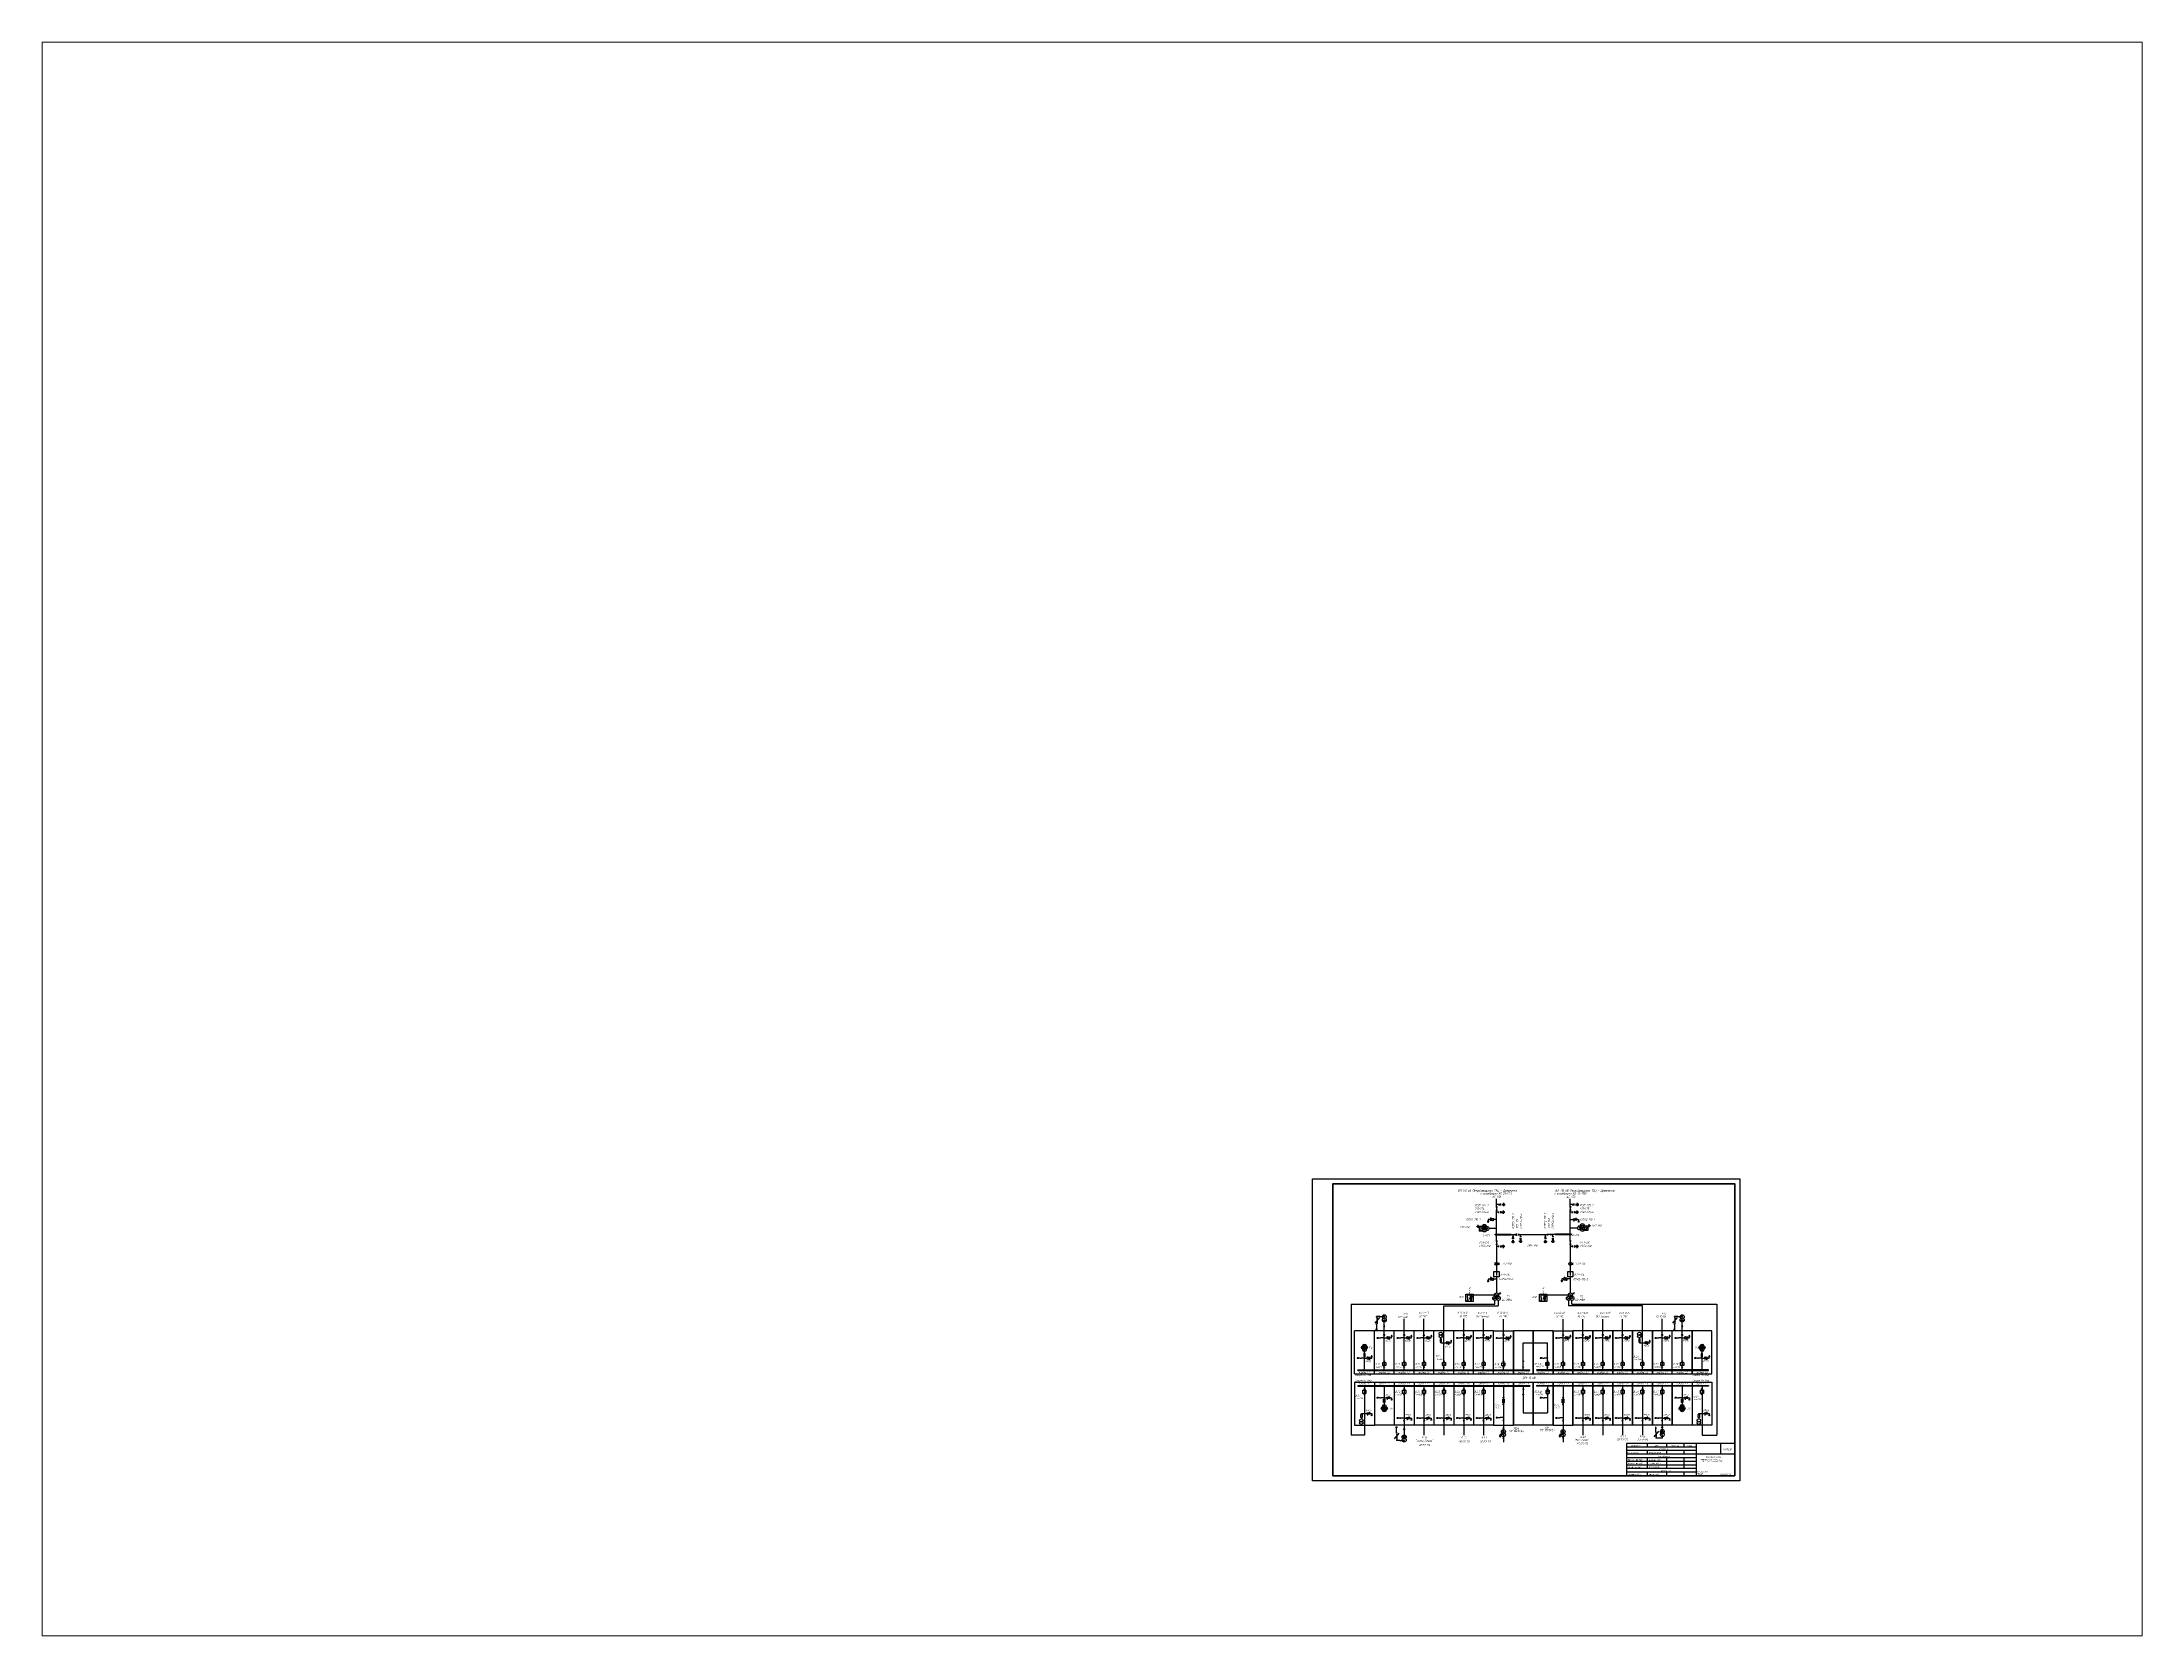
# Paper-space layout 'Лист1' of a CAD drawing. Header units: millimetres. Extents: x 26 to 231, y 20 to 176.
# The model-space entities are those that its viewports show. They can reach past a viewport. Long polylines and large blocks are cut down to what shows.
import ezdxf
from ezdxf.enums import TextEntityAlignment as Align

# ---------------------------------------------------------------- set-up
doc = ezdxf.new("R2010")
doc.units = ezdxf.units.MM
doc.linetypes.add('DASHED', pattern=[19.05, 12.7, -6.35])
doc.linetypes.add('DASHED2', pattern=[9.525, 6.35, -3.175])
for name, color, linetype in [('10_КВ', 32, 'Continuous'), ('110_КВ', 250, 'Continuous'), ('ЗАЩИТА_ПЕРЕНАПРЯЖЕНИЙ', 168, 'Continuous'), ('РАЗЪЕД_РУБИЛЬН', 150, 'Continuous'), ('СОЕД_ОБМ', 7, 'Continuous'), ('ТЕКСТ', 7, 'Continuous')]:
    doc.layers.add(name, color=color, linetype=linetype)
doc.styles.add('GOST TYPE_A', font='', dxfattribs={"oblique": 11})
doc.styles.add('ГОСТ type A', font='', dxfattribs={"oblique": 15, "height": 4})
doc.styles.get('GOST TYPE_A').set_extended_font_data('GOST type A')
doc.styles.get('ГОСТ type A').set_extended_font_data('GOST type A')

# ---------------------------------------------------------------- blocks, each defined once
blk = doc.blocks.new('РЕГУЛИРОВАНИЕ')
for p, q in [((-10.6, -10.6), (14.1, 14.1)), ((14.1, 14.1), (8.9, 11.1)), ((14.1, 14.1), (11.1, 8.9))]:
    blk.add_line(p, q)
blk = doc.blocks.new('ОБМОТКА_Y-0')
at = {"layer": 'СОЕД_ОБМ', "color": 0}
for p, q in [((-2.3, 1.3), (0, 0)), ((0, 0), (2.3, 1.3)), ((0, 0), (2.5, 0)), ((0, 0), (0, -2.7))]:
    blk.add_line(p, q, dxfattribs=at)
blk = doc.blocks.new('ОБМОТКА_Д')
at = {"layer": 'СОЕД_ОБМ', "color": 0}
for p, q in [((-2.3, -1.3), (0, 2.7)), ((0, 2.7), (2.3, -1.3)), ((2.3, -1.3), (-2.3, -1.3))]:
    blk.add_line(p, q, dxfattribs=at)
blk = doc.blocks.new('ОТВЕТВЛЕНИЕ')
at = {"color": 0, "linetype": 'ByBlock'}
blk.add_solid([(0, 1.1), (1.1, 0), (-1.1, 0), (0, -1.1)], dxfattribs=at)
blk = doc.blocks.new('ЗАЗЕМЛЕНИЕ')
at = {"color": 0, "linetype": 'ByBlock'}
for p, q in [((0, 0), (0, -2.5)), ((-3, -2.5), (3, -2.5)), ((-2, -3.5), (2, -3.5)), ((-1, -4.5), (1, -4.5))]:
    blk.add_line(p, q, dxfattribs=at)
blk = doc.blocks.new('Разъединитель вкл. норм.')
at = {"ltscale": 100}
for p, q in [((-0.4, 0), (0.4, 0)), ((-0.4, -1.6), (0.4, -1.6))]:
    blk.add_line(p, q, dxfattribs=at)
blk.add_line((0, -0.3), (0, -1.3))
blk = doc.blocks.new('Заземл.нож откл. норм.')
at = {"ltscale": 100}
for p, q in [((1.1, 0), (0, 0)), ((1.1, -0.4), (1.1, 0.4)), ((2.7, -0.4), (2.7, 0.4))]:
    blk.add_line(p, q, dxfattribs=at)
blk.add_line((1.9, 0.5), (1.9, -0.5))
at = {"ltscale": 100, "xscale": 0.2717159185103244, "yscale": 0.2717159185103244, "zscale": 0.2717159185103244, "rotation": 90}
blk.add_blockref('ЗАЗЕМЛЕНИЕ', (2.7, 0), dxfattribs=at)

msp = doc.modelspace()

# ---------------------------------------------------------------- hatches: boundary and pattern name
at = {"ltscale": 100}
h = msp.add_hatch(color=256, dxfattribs=at)
h.dxf.hatch_style = 1
h.paths.add_polyline_path([(2520.3, -2.2), (2504.5, -2.2), (2504.5, -2.8), (2520.3, -2.8)])
h.paths.add_polyline_path([(2505.8, -2.5, -1), (2506.1, -2.5, -1)], flags=16)
h = msp.add_hatch(color=256, dxfattribs=at)
h.dxf.hatch_style = 1
h.paths.add_polyline_path([(2579.7, -2.8), (2579.7, -2.2), (2564, -2.2), (2564, -2.8)])
h.paths.add_polyline_path([(2578.5, -2.5, -1), (2578.2, -2.5, -1)], flags=16)
h = msp.add_hatch(color=7)
h.paths.add_polyline_path([(2538.7, -135.5), (2522.5, -135.5), (2522.5, -136.1), (2538.7, -136.1)])
h.paths.add_polyline_path([(2532.4, -135.8, -1), (2532.1, -135.8, -1)], flags=16)
h.paths.add_polyline_path([(2522.5, -135.5), (2504.3, -135.5), (2504.3, -136.1), (2522.5, -136.1)])
h.paths.add_polyline_path([(2512.5, -135.8, -1), (2512.9, -135.8, -1)], flags=16)
h.paths.add_polyline_path([(2504.3, -135.5), (2502.9, -135.5), (2502.9, -136.1), (2504.3, -136.1)])
h.paths.add_polyline_path([(2502.9, -135.5), (2483.4, -135.5), (2483.4, -136.1), (2502.9, -136.1)])
h.paths.add_polyline_path([(2493, -135.8, -1), (2493.3, -135.8, -1)], flags=16)
h.paths.add_polyline_path([(2483.4, -135.5), (2463.9, -135.5), (2463.9, -136.1), (2483.4, -136.1)])
h.paths.add_polyline_path([(2473.5, -135.8, -1), (2473.8, -135.8, -1)], flags=16)
h.paths.add_polyline_path([(2463.9, -135.5), (2444.4, -135.5), (2444.4, -136.1), (2463.9, -136.1)])
h.paths.add_polyline_path([(2454, -135.8, -1), (2454.3, -135.8, -1)], flags=16)
h.paths.add_polyline_path([(2444.4, -135.5), (2424.9, -135.5), (2424.9, -136.1), (2444.4, -136.1)])
h.paths.add_polyline_path([(2434.4, -135.8, -1), (2434.8, -135.8, -1)], flags=16)
h.paths.add_polyline_path([(2424.9, -135.5), (2405.3, -135.5), (2405.3, -136.1), (2424.9, -136.1)])
h.paths.add_polyline_path([(2414.9, -135.8, -1), (2415.3, -135.8, -1)], flags=16)
h.paths.add_polyline_path([(2405.3, -135.5), (2395.6, -135.5), (2395.6, -135.6, -0.414214), (2395.8, -135.8, -1), (2395.4, -135.8, -0.414214), (2395.6, -135.6), (2395.6, -135.5), (2385.8, -135.5), (2385.8, -136.1), (2405.3, -136.1)])
h.paths.add_polyline_path([(2385.8, -135.5), (2376.1, -135.5), (2376.1, -135.6, -0.414214), (2376.2, -135.8, -0.414214), (2376.1, -136, -0.414214), (2375.9, -135.8, -0.414214), (2376.1, -135.6), (2376.1, -135.5), (2369.6, -135.5), (2369.6, -136.1), (2385.8, -136.1)])
h = msp.add_hatch(color=7)
h.paths.add_polyline_path([(2561.5, -135.5), (2545.2, -135.5), (2545.2, -136.1), (2561.5, -136.1)])
h.paths.add_polyline_path([(2551.6, -135.8, -1), (2551.9, -135.8, -1)], flags=16)
h.paths.add_polyline_path([(2580, -135.5), (2561.5, -135.5), (2561.5, -136.1), (2580, -136.1)])
h.paths.add_polyline_path([(2571.4, -135.8, -1), (2571.1, -135.8, -1)], flags=16)
h.paths.add_polyline_path([(2581, -135.5), (2580, -135.5), (2580, -136.1), (2581, -136.1)])
h.paths.add_polyline_path([(2600.5, -135.5), (2581, -135.5), (2581, -136.1), (2600.5, -136.1)])
h.paths.add_polyline_path([(2590.9, -135.8, -1), (2590.6, -135.8, -1)], flags=16)
h.paths.add_polyline_path([(2620.1, -135.5), (2600.5, -135.5), (2600.5, -136.1), (2620.1, -136.1)])
h.paths.add_polyline_path([(2610.5, -135.8, -1), (2610.1, -135.8, -1)], flags=16)
h.paths.add_polyline_path([(2639.6, -135.5), (2620.1, -135.5), (2620.1, -136.1), (2639.6, -136.1)])
h.paths.add_polyline_path([(2630, -135.8, -1), (2629.6, -135.8, -1)], flags=16)
h.paths.add_polyline_path([(2659.1, -135.5), (2639.6, -135.5), (2639.6, -136.1), (2659.1, -136.1)])
h.paths.add_polyline_path([(2649.5, -135.8, -1), (2649.2, -135.8, -1)], flags=16)
h.paths.add_polyline_path([(2678.6, -135.5), (2659.1, -135.5), (2659.1, -136.1), (2678.6, -136.1)])
h.paths.add_polyline_path([(2669, -135.8, -1), (2668.7, -135.8, -1)], flags=16)
h.paths.add_polyline_path([(2688.2, -135.8, -0.414214), (2688.4, -135.6), (2688.4, -135.5), (2678.6, -135.5), (2678.6, -136.1), (2698.1, -136.1), (2698.1, -135.5), (2688.4, -135.5), (2688.4, -135.6, -0.414214), (2688.5, -135.8, -1)])
h.paths.add_polyline_path([(2707.9, -135.6), (2707.9, -135.5), (2698.1, -135.5), (2698.1, -136.1), (2714.4, -136.1), (2714.4, -135.5), (2707.9, -135.5), (2707.9, -135.6, -0.414214), (2708.1, -135.8, -1), (2707.7, -135.8, -0.414214)])
h = msp.add_hatch(color=7)
h.paths.add_polyline_path([(2538.7, -150.7), (2522.5, -150.7), (2522.5, -151.3), (2538.7, -151.3)])
h.paths.add_polyline_path([(2532.4, -151, -1), (2532.1, -151, -1)], flags=16)
h.paths.add_polyline_path([(2522.5, -150.7), (2504.3, -150.7), (2504.3, -151.3), (2522.5, -151.3)])
h.paths.add_polyline_path([(2512.5, -151, -1), (2512.9, -151, -1)], flags=16)
h.paths.add_polyline_path([(2504.3, -150.7), (2502.9, -150.7), (2502.9, -151.3), (2504.3, -151.3)])
h.paths.add_polyline_path([(2502.9, -150.7), (2483.4, -150.7), (2483.4, -151.3), (2502.9, -151.3)])
h.paths.add_polyline_path([(2493, -151, -1), (2493.3, -151, -1)], flags=16)
h.paths.add_polyline_path([(2483.4, -150.7), (2463.9, -150.7), (2463.9, -151.3), (2483.4, -151.3)])
h.paths.add_polyline_path([(2473.5, -151, -1), (2473.8, -151, -1)], flags=16)
h.paths.add_polyline_path([(2463.9, -150.7), (2444.4, -150.7), (2444.4, -151.3), (2463.9, -151.3)])
h.paths.add_polyline_path([(2454, -151, -1), (2454.3, -151, -1)], flags=16)
h.paths.add_polyline_path([(2444.4, -150.7), (2424.9, -150.7), (2424.9, -151.3), (2444.4, -151.3)])
h.paths.add_polyline_path([(2434.4, -151, -1), (2434.8, -151, -1)], flags=16)
h.paths.add_polyline_path([(2424.9, -150.7), (2405.3, -150.7), (2405.3, -151.3), (2424.9, -151.3)])
h.paths.add_polyline_path([(2414.9, -151, -1), (2415.3, -151, -1)], flags=16)
h.paths.add_polyline_path([(2405.3, -150.7), (2385.8, -150.7), (2385.8, -151.3), (2395.6, -151.3), (2395.6, -151.2, -0.414214), (2395.4, -151, -1), (2395.8, -151, -0.414214), (2395.6, -151.2), (2395.6, -151.3), (2405.3, -151.3)])
h.paths.add_polyline_path([(2385.8, -150.7), (2369.6, -150.7), (2369.6, -151.3), (2376.1, -151.3), (2376.1, -151.2, -0.414214), (2375.9, -151, -1), (2376.2, -151, -0.414214), (2376.1, -151.2), (2376.1, -151.3), (2385.8, -151.3)])
h = msp.add_hatch(color=7)
h.paths.add_polyline_path([(2561.5, -150.7), (2545.2, -150.7), (2545.2, -151.3), (2561.5, -151.3)])
h.paths.add_polyline_path([(2551.9, -151, -1), (2551.6, -151, -1)], flags=16)
h.paths.add_polyline_path([(2580, -150.7), (2561.5, -150.7), (2561.5, -151.3), (2580, -151.3)])
h.paths.add_polyline_path([(2571.1, -151, -1), (2571.4, -151, -1)], flags=16)
h.paths.add_polyline_path([(2581, -150.7), (2580, -150.7), (2580, -151.3), (2581, -151.3)])
h.paths.add_polyline_path([(2600.5, -150.7), (2581, -150.7), (2581, -151.3), (2600.5, -151.3)])
h.paths.add_polyline_path([(2590.9, -151, -1), (2590.6, -151, -1)], flags=16)
h.paths.add_polyline_path([(2620.1, -150.7), (2600.5, -150.7), (2600.5, -151.3), (2620.1, -151.3)])
h.paths.add_polyline_path([(2610.5, -151, -1), (2610.1, -151, -1)], flags=16)
h.paths.add_polyline_path([(2639.6, -150.7), (2620.1, -150.7), (2620.1, -151.3), (2639.6, -151.3)])
h.paths.add_polyline_path([(2630, -151, -1), (2629.6, -151, -1)], flags=16)
h.paths.add_polyline_path([(2659.1, -150.7), (2639.6, -150.7), (2639.6, -151.3), (2659.1, -151.3)])
h.paths.add_polyline_path([(2649.5, -151, -1), (2649.2, -151, -1)], flags=16)
h.paths.add_polyline_path([(2678.6, -150.7), (2659.1, -150.7), (2659.1, -151.3), (2678.6, -151.3)])
h.paths.add_polyline_path([(2669, -151, -1), (2668.7, -151, -1)], flags=16)
h.paths.add_polyline_path([(2688.5, -151, -0.414214), (2688.4, -151.2), (2688.4, -151.3), (2698.1, -151.3), (2698.1, -150.7), (2678.6, -150.7), (2678.6, -151.3), (2688.4, -151.3), (2688.4, -151.2, -0.414214), (2688.2, -151, -1)])
h.paths.add_polyline_path([(2707.7, -151, -1), (2708.1, -151, -0.414214), (2707.9, -151.2), (2707.9, -151.3), (2714.4, -151.3), (2714.4, -150.7), (2698.1, -150.7), (2698.1, -151.3), (2707.9, -151.3), (2707.9, -151.2, -0.414214)])
h = msp.add_hatch(color=7)
h.paths.add_polyline_path([(2708.1, -151, -0.414214), (2707.9, -151.2), (2707.9, -151.3), (2714.4, -151.3), (2714.4, -150.7), (2698.1, -150.7), (2698.1, -151.3), (2707.9, -151.3), (2707.9, -151.2, -0.414214), (2707.7, -151, -1)])
h.paths.add_polyline_path([(2698.1, -150.7), (2678.6, -150.7), (2678.6, -151.3), (2688.4, -151.3), (2688.4, -151.2, -0.414214), (2688.2, -151, -1), (2688.5, -151, -0.414214), (2688.4, -151.2), (2688.4, -151.3), (2698.1, -151.3)])

# ---------------------------------------------------------------- linework, layer by layer
at = {"color": 7}
for p, q in [((2505.9, 24.8), (2505.9, 32.8)), ((2505.9, 13.8), (2505.9, 21.6)), ((2578.4, 24.8), (2578.4, 32.7)), ((2578.4, 13.8), (2578.4, 21.6)), ((2486.1, 5.9), (2486.1, 5.4)), ((2486.9, 6.2), (2486.9, 4.8)), ((2487.5, 7), (2487.5, 4.2)), ((2491.9, 5.5), (2487.5, 5.5)), ((2488.7, 5.5), (2488.7, 0.9)), ((2488.7, 3.2), (2489.6, 3.2)), ((2492.2, 0.9), (2488.7, 0.9)), ((2490.9, 4.3), (2491.7, 3.6)), ((2491.7, 3.6), (2492.4, 4.3)), ((2491.7, 3.6), (2491.7, 2.8)), ((2493.2, 2.9), (2493.9, 2.1)), ((2493.9, 2.1), (2494.6, 2.9)), ((2493.9, 2.1), (2493.9, 1.4)), ((2495.9, 4.2), (2496.6, 3.5)), ((2496.6, 3.5), (2497.3, 4.2)), ((2496.6, 3.5), (2496.6, 2.7)), ((2496.6, 3.5), (2497.3, 3.5)), ((2498.6, 10.5), (2496.7, 10.5)), ((2497.1, 10.2), (2498.2, 10.2)), ((2497.5, 9.8), (2497.8, 9.8)), ((2499.5, 12.3), (2497.6, 12.3)), ((2497.6, 12.3), (2497.6, 10.5)), ((2505.9, 3.5), (2498.7, 3.5)), ((2500.5, 13.8), (2499.8, 13.8)), ((2502, 10.9), (2500.5, 13.8)), ((2502.7, 10.9), (2502, 10.9)), ((2505.6, 12.3), (2503.1, 12.3)), ((2578.4, 4.1), (2585.6, 4.1)), ((2578.6, 12.3), (2581.2, 12.3)), ((2581.5, 10.9), (2582.2, 10.9)), ((2582.2, 10.9), (2583.7, 13.8)), ((2583.7, 13.8), (2584.5, 13.8)), ((2584.8, 12.3), (2586.6, 12.3)), ((2585.7, 10.5), (2587.5, 10.5)), ((2587.2, 10.2), (2586.1, 10.2)), ((2586.8, 9.8), (2586.5, 9.8)), ((2586.6, 12.3), (2586.6, 10.5)), ((2587.7, 4.1), (2586.9, 4.8)), ((2587.7, 4.1), (2587, 4.1)), ((2588.4, 4.8), (2587.7, 4.1)), ((2587.7, 4.1), (2587.7, 3.3)), ((2590.3, 2.7), (2589.6, 3.5)), ((2591.1, 3.5), (2590.3, 2.7)), ((2590.3, 2.7), (2590.3, 2)), ((2592.6, 4.2), (2591.9, 4.9)), ((2595.6, 1.6), (2592, 1.6)), ((2592.4, 6.2), (2596.8, 6.2)), ((2593.3, 4.9), (2592.6, 4.2)), ((2592.6, 4.2), (2592.6, 3.4)), ((2595.6, 3.9), (2594.6, 3.9)), ((2595.6, 6.2), (2595.6, 1.6)), ((2596.8, 7.6), (2596.8, 4.8)), ((2597.4, 6.8), (2597.4, 5.4)), ((2598.1, 6.5), (2598.1, 6)), ((2504.5, -2.8), (2504.5, -2.2)), ((2504.5, -2.8), (2520.3, -2.8)), ((2525.9, -3.6), (2525.9, -1.5)), ((2579.7, -2.8), (2564, -2.8)), ((2579.7, -2.8), (2579.7, -2.2)), ((2506, -39.8), (2506, -42.8)), ((2578.4, -39.8), (2578.4, -42.8)), ((2492, -61.9), (2477.5, -61.9)), ((2477.5, -63.5), (2477.5, -61.9)), ((2498.6, -48.1), (2496.7, -48.1)), ((2497.1, -48.4), (2498.2, -48.4)), ((2497.5, -48.8), (2497.8, -48.8)), ((2499.5, -46.2), (2497.6, -46.2)), ((2497.6, -46.2), (2497.6, -48.1)), ((2500.5, -44.8), (2499.8, -44.8)), ((2502, -47.7), (2500.5, -44.8)), ((2502.7, -47.7), (2502, -47.7)), ((2505.6, -46.2), (2503.1, -46.2)), ((2564.4, -61.9), (2549.9, -61.9)), ((2549.9, -63.5), (2549.9, -61.9)), ((2571, -47.9), (2569.2, -47.9)), ((2569.5, -48.2), (2570.6, -48.2)), ((2569.9, -48.6), (2570.3, -48.6)), ((2571.9, -46), (2570.1, -46)), ((2570.1, -46), (2570.1, -47.9)), ((2573, -44.6), (2572.3, -44.6)), ((2574.5, -47.5), (2573, -44.6)), ((2575.2, -47.5), (2574.5, -47.5)), ((2578.1, -46), (2575.5, -46)), ((2362.9, -70.8), (2504.3, -70.8)), ((2362.9, -70.8), (2362.9, -199.5)), ((2454.1, -104.2), (2454.1, -72.6)), ((2454.1, -72.6), (2507.5, -72.6)), ((2482.2, -63.6), (2479.3, -65.1)), ((2479.3, -65.1), (2479.3, -65.9)), ((2480.8, -62.2), (2480.8, -62.6)), ((2482.2, -62.9), (2482.2, -63.6)), ((2507.5, -67.2), (2507.5, -72.6)), ((2554.7, -63.6), (2551.8, -65.1)), ((2551.8, -65.1), (2551.8, -65.9)), ((2553.2, -62.2), (2553.2, -62.6)), ((2554.7, -62.9), (2554.7, -63.6)), ((2576.7, -67.2), (2576.7, -72.6)), ((2649.3, -72.6), (2576.7, -72.6)), ((2580, -70.8), (2722.5, -70.8)), ((2649.3, -104.2), (2649.3, -72.6)), ((2722.5, -70.8), (2722.5, -199.5)), ((2366.3, -139.3), (2366.3, -97.1)), ((2366.3, -139.3), (2366.3, -97.1)), ((2385.8, -97.1), (2366.3, -97.1)), ((2405.3, -97.1), (2385.8, -97.1)), ((2405.3, -97.1), (2385.8, -97.1)), ((2405.3, -97.1), (2385.8, -97.1)), ((2385.8, -139.3), (2385.8, -97.1)), ((2390.8, -84), (2386.2, -89.7)), ((2387.7, -96.6), (2388.3, -96.6)), ((2387.9, -83.8), (2387.9, -83.1)), ((2391.4, -83.1), (2387.9, -83.1)), ((2387.9, -91.1), (2387.9, -90.3)), ((2387.9, -90.3), (2387.9, -95.6)), ((2391.3, -83.1), (2395.6, -83.1)), ((2395.6, -83.1), (2394.9, -82.7)), ((2395.6, -83.1), (2396.3, -82.7)), ((2395.6, -83.1), (2395.6, -83.9)), ((2395.6, -104.2), (2395.6, -88.4)), ((2395.6, -107.7), (2395.6, -101.3)), ((2395.6, -126.4), (2395.6, -101.6)), ((2398.2, -102.8), (2398.8, -102.8)), ((2398.8, -102.8), (2400.1, -105.4)), ((2401.9, -102.4), (2403.5, -102.4)), ((2403.2, -102.1), (2402.2, -102.1)), ((2402.9, -101.8), (2402.6, -101.8)), ((2402.7, -104.1), (2402.7, -102.4)), ((2424.9, -97.1), (2405.3, -97.1)), ((2405.3, -139.3), (2405.3, -97.1)), ((2415.1, -104.2), (2415.1, -85.3)), ((2415.1, -104.2), (2415.1, -97.1)), ((2415.1, -107.7), (2415.1, -101.3)), ((2415.1, -126.4), (2415.1, -101.6)), ((2417.7, -102.8), (2418.3, -102.8)), ((2418.3, -102.8), (2419.6, -105.4)), ((2421.4, -102.4), (2423.1, -102.4)), ((2422.7, -102.1), (2421.8, -102.1)), ((2422.4, -101.8), (2422.1, -101.8)), ((2422.3, -104.1), (2422.3, -102.4)), ((2444.4, -97.1), (2424.9, -97.1)), ((2424.9, -139.3), (2424.9, -97.1)), ((2434.6, -126.4), (2434.6, -85.3)), ((2434.6, -107.7), (2434.6, -101.3)), ((2437.2, -102.8), (2437.8, -102.8)), ((2437.8, -102.8), (2439.2, -105.4)), ((2441, -102.4), (2442.6, -102.4)), ((2442.3, -102.1), (2441.3, -102.1)), ((2441.9, -101.8), (2441.6, -101.8)), ((2441.8, -104.1), (2441.8, -102.4)), ((2463.9, -97.1), (2444.4, -97.1)), ((2444.4, -139.3), (2444.4, -97.1)), ((2454.1, -104.2), (2454.1, -85.4)), ((2454.1, -126.4), (2454.1, -101.6)), ((2483.4, -97.1), (2463.9, -97.1)), ((2463.9, -139.3), (2463.9, -97.1)), ((2473.7, -104.2), (2473.7, -85.4)), ((2473.7, -107.7), (2473.7, -101.3)), ((2473.7, -126.4), (2473.7, -101.6)), ((2476.3, -102.8), (2476.9, -102.8)), ((2476.9, -102.8), (2478.2, -105.4)), ((2480, -102.4), (2481.6, -102.4)), ((2481.3, -102.1), (2480.3, -102.1)), ((2481, -101.8), (2480.6, -101.8)), ((2480.8, -104.1), (2480.8, -102.4)), ((2483.4, -139.3), (2483.4, -97.1)), ((2483.4, -139.3), (2483.4, -97.1)), ((2483.4, -139.3), (2483.4, -97.1)), ((2502.9, -97.1), (2483.4, -97.1)), ((2493.2, -104.2), (2493.2, -85.4)), ((2493.2, -107.7), (2493.2, -101.3)), ((2493.2, -126.4), (2493.2, -101.6)), ((2495.8, -102.8), (2496.4, -102.8)), ((2496.4, -102.8), (2497.7, -105.4)), ((2499.5, -102.4), (2501.1, -102.4)), ((2500.8, -102.1), (2499.8, -102.1)), ((2500.5, -101.8), (2500.2, -101.8)), ((2500.3, -104.1), (2500.3, -102.4)), ((2502.9, -139.3), (2502.9, -97.1)), ((2502.9, -97.1), (2522.5, -97.1)), ((2512.7, -104.4), (2512.7, -85.5)), ((2512.7, -107.8), (2512.7, -101.5)), ((2512.7, -126.6), (2512.7, -101.8)), ((2515.3, -102.9), (2515.9, -102.9)), ((2515.9, -102.9), (2517.2, -105.5)), ((2519, -102.6), (2520.7, -102.6)), ((2520.3, -102.3), (2519.4, -102.3)), ((2520, -102), (2519.7, -102)), ((2519.8, -104.2), (2519.8, -102.6)), ((2522.5, -139.3), (2522.5, -97.1)), ((2522.5, -97.1), (2522.5, -139.3)), ((2522.5, -139.3), (2522.5, -97.1)), ((2542, -97.1), (2522.5, -97.1)), ((2542, -139.3), (2542, -97.1)), ((2542, -139.3), (2542, -97.1)), ((2542, -97.1), (2542, -139.3)), ((2542, -139.3), (2542, -97.1)), ((2542, -97.1), (2542, -139.3)), ((2542, -139.3), (2542, -97.1)), ((2561.5, -97.1), (2542, -97.1)), ((2561.5, -139.3), (2561.5, -97.1)), ((2561.5, -139.3), (2561.5, -97.1)), ((2561.5, -97.1), (2561.5, -139.3)), ((2561.5, -97.1), (2581, -97.1)), ((2571.3, -104.2), (2571.3, -85.5)), ((2571.3, -107.7), (2571.3, -101.3)), ((2571.3, -126.4), (2571.3, -101.6)), ((2573.9, -102.8), (2574.5, -102.8)), ((2574.5, -102.8), (2575.8, -105.4)), ((2577.6, -102.4), (2579.2, -102.4)), ((2578.9, -102.1), (2577.9, -102.1)), ((2578.6, -101.8), (2578.3, -101.8)), ((2578.4, -104.1), (2578.4, -102.4)), ((2581, -139.3), (2581, -97.1)), ((2581, -97.1), (2581, -139.3)), ((2581, -139.3), (2581, -97.1)), ((2581, -139.3), (2581, -97.1)), ((2581, -139.3), (2581, -97.1)), ((2600.5, -97.1), (2581, -97.1)), ((2590.8, -104.2), (2590.8, -85.5)), ((2590.8, -107.7), (2590.8, -101.3)), ((2590.8, -126.4), (2590.8, -101.6)), ((2593.4, -102.8), (2594, -102.8)), ((2594, -102.8), (2595.3, -105.4)), ((2597.1, -102.4), (2598.7, -102.4)), ((2598.4, -102.1), (2597.4, -102.1)), ((2598.1, -101.8), (2597.8, -101.8)), ((2597.9, -104.1), (2597.9, -102.4)), ((2600.5, -139.3), (2600.5, -97.1)), ((2600.5, -139.3), (2600.5, -97.1)), ((2600.5, -97.1), (2600.5, -139.3)), ((2600.5, -139.3), (2600.5, -97.1)), ((2620.1, -97.1), (2600.5, -97.1)), ((2610.3, -104.2), (2610.3, -85.5)), ((2610.3, -107.7), (2610.3, -101.3)), ((2610.3, -126.4), (2610.3, -101.6)), ((2612.9, -102.8), (2613.5, -102.8)), ((2613.5, -102.8), (2614.9, -105.4)), ((2616.6, -102.4), (2618.3, -102.4)), ((2617.9, -102.1), (2617, -102.1)), ((2617.6, -101.8), (2617.3, -101.8)), ((2617.5, -104.1), (2617.5, -102.4)), ((2620.1, -139.3), (2620.1, -97.1)), ((2620.1, -139.3), (2620.1, -97.1)), ((2620.1, -97.1), (2620.1, -139.3)), ((2620.1, -139.3), (2620.1, -97.1)), ((2639.6, -97.1), (2620.1, -97.1)), ((2629.8, -104.2), (2629.8, -85.5)), ((2629.8, -107.7), (2629.8, -101.3)), ((2629.8, -126.4), (2629.8, -101.6)), ((2629.8, -126.4), (2629.8, -101.6)), ((2629.8, -126.4), (2629.8, -101.6)), ((2632.4, -102.8), (2633, -102.8)), ((2633, -102.8), (2634.4, -105.4)), ((2636.2, -102.4), (2637.8, -102.4)), ((2637.5, -102.1), (2636.5, -102.1)), ((2637.1, -101.8), (2636.8, -101.8)), ((2637, -104.1), (2637, -102.4)), ((2639.6, -139.3), (2639.6, -97.1)), ((2639.6, -97.1), (2639.6, -139.3)), ((2639.6, -139.3), (2639.6, -97.1)), ((2639.6, -139.3), (2639.6, -97.1)), ((2639.6, -139.3), (2639.6, -97.1)), ((2659.1, -97.1), (2639.6, -97.1)), ((2649.3, -126.4), (2649.3, -101.6)), ((2659.1, -139.3), (2659.1, -97.1)), ((2659.1, -139.3), (2659.1, -97.1)), ((2659.1, -97.1), (2659.1, -139.3)), ((2659.1, -139.3), (2659.1, -97.1)), ((2678.6, -97.1), (2659.1, -97.1)), ((2668.9, -104.2), (2668.9, -85.3)), ((2668.9, -104.2), (2668.9, -97.1)), ((2668.9, -107.7), (2668.9, -101.3)), ((2668.9, -126.4), (2668.9, -101.6)), ((2671.5, -102.8), (2672.1, -102.8)), ((2672.1, -102.8), (2673.4, -105.4)), ((2675.2, -102.4), (2676.8, -102.4)), ((2676.5, -102.1), (2675.5, -102.1)), ((2676.2, -101.8), (2675.8, -101.8)), ((2676, -104.1), (2676, -102.4)), ((2678.6, -139.3), (2678.6, -97.1)), ((2698.1, -97.1), (2678.6, -97.1)), ((2683.6, -84), (2679, -89.7)), ((2680.4, -96.6), (2681.1, -96.6)), ((2680.7, -83.8), (2680.7, -83.1)), ((2684.2, -83.1), (2680.7, -83.1)), ((2680.7, -91.1), (2680.7, -90.3)), ((2680.7, -90.3), (2680.7, -95.6)), ((2684.1, -83.1), (2688.4, -83.1)), ((2688.4, -83.1), (2687.7, -82.7)), ((2688.4, -83.1), (2689.1, -82.7)), ((2688.4, -83.1), (2688.4, -83.9)), ((2688.4, -92.6), (2688.4, -88.4)), ((2688.4, -104.2), (2688.4, -93.5)), ((2688.4, -107.7), (2688.4, -101.3)), ((2688.4, -126.4), (2688.4, -101.6)), ((2691, -102.8), (2691.6, -102.8)), ((2691.6, -102.8), (2692.9, -105.4)), ((2694.7, -102.4), (2696.3, -102.4)), ((2696, -102.1), (2695, -102.1)), ((2695.7, -101.8), (2695.4, -101.8)), ((2695.5, -104.1), (2695.5, -102.4)), ((2698.1, -139.3), (2698.1, -97.1)), ((2698.1, -139.3), (2698.1, -97.1)), ((2698.1, -97.1), (2698.1, -139.3)), ((2698.1, -139.3), (2698.1, -97.1)), ((2698.1, -139.3), (2698.1, -97.1)), ((2717.7, -97.1), (2698.1, -97.1)), ((2698.1, -139.3), (2698.1, -97.1)), ((2717.7, -139.3), (2717.7, -97.1)), ((2717.7, -139.3), (2717.7, -97.1)), ((2717.7, -139.3), (2717.7, -97.1)), ((2374.3, -113.5), (2373.3, -113.5)), ((2374.3, -113.5), (2373.6, -114.2)), ((2374.3, -113.5), (2374.3, -112.9)), ((2374.3, -113.5), (2374.9, -114.2)), ((2376.1, -116.1), (2375.1, -116.1)), ((2375.4, -111.7), (2375.9, -110.9)), ((2376.7, -111.7), (2375.4, -111.7)), ((2376.1, -116.1), (2375.4, -116.7)), ((2376.1, -116.1), (2376.1, -115.5)), ((2376.1, -116.1), (2376.7, -116.7)), ((2376.1, -125.6), (2376.1, -117.4)), ((2376.3, -110.9), (2376.7, -111.7)), ((2377.9, -113.5), (2376.9, -113.5)), ((2377.9, -113.5), (2377.2, -114.2)), ((2377.9, -113.5), (2377.9, -112.9)), ((2377.9, -113.5), (2378.5, -114.2)), ((2378.7, -122.6), (2379.3, -122.6)), ((2379.3, -122.6), (2380.6, -125.2)), ((2382.4, -122.3), (2384, -122.3)), ((2383.7, -122), (2382.7, -122)), ((2383.4, -121.7), (2383.1, -121.7)), ((2383.2, -123.9), (2383.2, -122.3)), ((2395.6, -104.1), (2392.3, -104.1)), ((2395.6, -105.6), (2395.6, -104)), ((2395.6, -104.1), (2397.9, -104.1)), ((2400.1, -105.4), (2400.8, -105.4)), ((2401.1, -104.1), (2402.7, -104.1)), ((2415.1, -104.1), (2411.8, -104.1)), ((2415.1, -105.6), (2415.1, -104)), ((2415.1, -104.1), (2417.4, -104.1)), ((2419.6, -105.4), (2420.3, -105.4)), ((2420.6, -104.1), (2422.3, -104.1)), ((2434.6, -104.1), (2431.4, -104.1)), ((2434.6, -105.6), (2434.6, -104)), ((2434.6, -104.1), (2436.9, -104.1)), ((2439.2, -105.4), (2439.8, -105.4)), ((2440.1, -104.1), (2441.8, -104.1)), ((2451.1, -104.8), (2451.1, -103.8)), ((2451.1, -108), (2451.1, -109)), ((2451.1, -109), (2454.1, -109)), ((2454.1, -112.3), (2454.1, -105.9)), ((2454.1, -109), (2456.4, -109)), ((2456.7, -107.7), (2457.3, -107.7)), ((2457.3, -107.7), (2458.7, -110.3)), ((2458.7, -110.3), (2459.3, -110.3)), ((2459.7, -109), (2461.3, -109)), ((2460.5, -107.3), (2462.1, -107.3)), ((2461.8, -107), (2460.8, -107)), ((2461.4, -106.7), (2461.1, -106.7)), ((2461.3, -109), (2461.3, -107.3)), ((2473.7, -104.1), (2470.4, -104.1)), ((2473.7, -105.6), (2473.7, -104)), ((2473.7, -104.1), (2475.9, -104.1)), ((2478.2, -105.4), (2478.9, -105.4)), ((2479.2, -104.1), (2480.8, -104.1)), ((2493.2, -104.1), (2489.9, -104.1)), ((2493.2, -105.6), (2493.2, -104)), ((2493.2, -104.1), (2495.5, -104.1)), ((2493.2, -122.5), (2493.2, -112.8)), ((2497.7, -105.4), (2498.4, -105.4)), ((2498.7, -104.1), (2500.3, -104.1)), ((2512.7, -104.2), (2509.4, -104.2)), ((2512.7, -105.7), (2512.7, -104.1)), ((2512.7, -104.2), (2515, -104.2)), ((2517.2, -105.5), (2517.9, -105.5)), ((2518.2, -104.2), (2519.8, -104.2)), ((2532.2, -126.4), (2532.2, -109)), ((2532.2, -109), (2555.9, -109)), ((2555.9, -126.4), (2555.9, -109)), ((2571.3, -104.1), (2568, -104.1)), ((2571.3, -105.6), (2571.3, -104)), ((2571.3, -104.1), (2573.5, -104.1)), ((2575.8, -105.4), (2576.5, -105.4)), ((2576.8, -104.1), (2578.4, -104.1)), ((2590.8, -104.1), (2587.5, -104.1)), ((2590.8, -105.6), (2590.8, -104)), ((2590.8, -104.1), (2593.1, -104.1)), ((2595.3, -105.4), (2596, -105.4)), ((2596.3, -104.1), (2597.9, -104.1)), ((2610.3, -104.1), (2607, -104.1)), ((2610.3, -105.6), (2610.3, -104)), ((2610.3, -104.1), (2612.6, -104.1)), ((2614.9, -105.4), (2615.5, -105.4)), ((2615.8, -104.1), (2617.5, -104.1)), ((2629.8, -104.1), (2626.6, -104.1)), ((2629.8, -105.6), (2629.8, -104)), ((2629.8, -104.1), (2632.1, -104.1)), ((2634.4, -105.4), (2635, -105.4)), ((2635.3, -104.1), (2637, -104.1)), ((2646.3, -104.8), (2646.3, -103.8)), ((2646.3, -108), (2646.3, -109)), ((2646.3, -109), (2649.3, -109)), ((2649.3, -109), (2651.6, -109)), ((2651.9, -107.7), (2652.5, -107.7)), ((2652.5, -107.7), (2653.9, -110.3)), ((2653.9, -110.3), (2654.5, -110.3)), ((2654.9, -109), (2656.5, -109)), ((2655.7, -107.3), (2657.3, -107.3)), ((2657, -107), (2656, -107)), ((2656.6, -106.7), (2656.3, -106.7)), ((2656.5, -109), (2656.5, -107.3)), ((2668.9, -104.1), (2665.6, -104.1)), ((2668.9, -105.6), (2668.9, -104)), ((2668.9, -104.1), (2671.1, -104.1)), ((2673.4, -105.4), (2674.1, -105.4)), ((2674.4, -104.1), (2676, -104.1)), ((2688.4, -104.1), (2685.1, -104.1)), ((2688.4, -105.6), (2688.4, -104)), ((2688.4, -104.1), (2690.7, -104.1)), ((2692.9, -105.4), (2693.6, -105.4)), ((2693.9, -104.1), (2695.5, -104.1)), ((2706.1, -113.5), (2705.1, -113.5)), ((2706.1, -113.5), (2705.5, -114.2)), ((2706.1, -113.5), (2706.1, -112.9)), ((2706.1, -113.5), (2706.7, -114.2)), ((2707.9, -116.1), (2706.9, -116.1)), ((2707.3, -111.7), (2707.7, -110.9)), ((2708.5, -111.7), (2707.3, -111.7)), ((2707.9, -116.1), (2707.3, -116.7)), ((2707.9, -116.1), (2707.9, -115.5)), ((2707.9, -116.1), (2708.5, -116.7)), ((2707.9, -125.6), (2707.9, -117.4)), ((2708.1, -110.9), (2708.5, -111.7)), ((2709.7, -113.5), (2708.7, -113.5)), ((2709.7, -113.5), (2709.1, -114.2)), ((2709.7, -113.5), (2709.7, -112.9)), ((2709.7, -113.5), (2710.3, -114.2)), ((2710.5, -122.6), (2711.1, -122.6)), ((2711.1, -122.6), (2712.4, -125.2)), ((2714.2, -122.3), (2715.9, -122.3)), ((2715.5, -122), (2714.6, -122)), ((2715.2, -121.7), (2714.9, -121.7)), ((2715.1, -123.9), (2715.1, -122.3)), ((2366.3, -139.3), (2385.8, -139.3)), ((2369.6, -136.1), (2369.6, -135.5)), ((2369.6, -135.5), (2538.7, -135.5)), ((2369.6, -136.1), (2538.7, -136.1)), ((2376.1, -123.9), (2372.8, -123.9)), ((2376.1, -125.6), (2376.1, -123.9)), ((2376.1, -123.9), (2378.3, -123.9)), ((2376.1, -135.6), (2376.1, -125.6)), ((2380.6, -125.2), (2381.3, -125.2)), ((2381.6, -123.9), (2383.2, -123.9)), ((2385.8, -139.3), (2405.3, -139.3)), ((2385.8, -139.3), (2405.3, -139.3)), ((2385.8, -139.3), (2405.3, -139.3)), ((2395.6, -126.4), (2394.9, -127)), ((2395.6, -126.9), (2394.9, -127.5)), ((2395.6, -132.6), (2394.9, -132)), ((2395.6, -133.1), (2394.9, -132.5)), ((2395.6, -126.4), (2396.2, -127)), ((2395.6, -126.9), (2396.2, -127.5)), ((2395.6, -128.2), (2395.6, -126.9)), ((2395.6, -128.8), (2395.6, -130.6)), ((2395.6, -132.6), (2395.6, -131.2)), ((2395.6, -132.6), (2396.2, -132)), ((2395.6, -133.1), (2396.2, -132.5)), ((2395.6, -135.5), (2395.6, -133.1)), ((2405.3, -139.3), (2424.9, -139.3)), ((2405.3, -139.3), (2424.9, -139.3)), ((2415.1, -126.4), (2414.4, -127)), ((2415.1, -126.9), (2414.4, -127.5)), ((2415.1, -132.6), (2414.4, -132)), ((2415.1, -133.1), (2414.4, -132.5)), ((2415.1, -126.4), (2415.7, -127)), ((2415.1, -126.9), (2415.7, -127.5)), ((2415.1, -128.2), (2415.1, -126.9)), ((2415.1, -128.8), (2415.1, -130.6)), ((2415.1, -132.6), (2415.1, -131.3)), ((2415.1, -132.6), (2415.7, -132)), ((2415.1, -133.1), (2415.7, -132.5)), ((2415.1, -135.5), (2415.1, -133.1)), ((2424.9, -139.3), (2444.4, -139.3)), ((2424.9, -139.3), (2444.4, -139.3)), ((2434.6, -126.4), (2434, -127)), ((2434.6, -126.9), (2434, -127.5)), ((2434.6, -132.6), (2434, -132)), ((2434.6, -133.1), (2434, -132.5)), ((2434.6, -126.4), (2435.3, -127)), ((2434.6, -126.9), (2435.3, -127.5)), ((2434.6, -128.2), (2434.6, -126.9)), ((2434.6, -128.8), (2434.6, -130.6)), ((2434.6, -132.6), (2434.6, -131.3)), ((2434.6, -132.6), (2435.3, -132)), ((2434.6, -133.1), (2435.3, -132.5)), ((2434.6, -135.5), (2434.6, -133.1)), ((2444.4, -139.3), (2463.9, -139.3)), ((2444.4, -139.3), (2463.9, -139.3)), ((2454.1, -126.4), (2453.5, -127)), ((2454.1, -126.9), (2453.5, -127.5)), ((2454.1, -132.6), (2453.5, -132)), ((2454.1, -133.1), (2453.5, -132.5)), ((2454.1, -126.4), (2454.8, -127)), ((2454.1, -126.9), (2454.8, -127.5)), ((2454.1, -128.2), (2454.1, -126.9)), ((2454.1, -132.6), (2454.1, -131.3)), ((2454.1, -132.6), (2454.8, -132)), ((2454.1, -133.1), (2454.8, -132.5)), ((2454.1, -135.5), (2454.1, -133.1)), ((2454.2, -128.8), (2454.2, -130.6)), ((2463.9, -139.3), (2483.4, -139.3)), ((2463.9, -139.3), (2483.4, -139.3)), ((2473.6, -126.4), (2473, -127)), ((2473.6, -126.9), (2473, -127.5)), ((2473.6, -132.6), (2473, -132)), ((2473.7, -133.1), (2473, -132.5)), ((2473.6, -126.4), (2474.3, -127)), ((2473.6, -126.9), (2474.3, -127.5)), ((2473.6, -132.6), (2474.3, -132)), ((2473.7, -128.2), (2473.7, -126.9)), ((2473.7, -128.8), (2473.7, -130.6)), ((2473.7, -132.6), (2473.7, -131.3)), ((2473.7, -133.1), (2474.3, -132.5)), ((2473.7, -135.5), (2473.7, -133.1)), ((2483.4, -139.3), (2502.9, -139.3)), ((2483.4, -139.3), (2502.9, -139.3)), ((2493.2, -126.4), (2492.5, -127)), ((2493.2, -126.9), (2492.5, -127.5)), ((2493.2, -132.6), (2492.5, -132)), ((2493.2, -133.1), (2492.5, -132.5)), ((2493.2, -126.4), (2493.8, -127)), ((2493.2, -126.9), (2493.8, -127.5)), ((2493.2, -128.2), (2493.2, -126.9)), ((2493.2, -128.8), (2493.2, -130.6)), ((2493.2, -132.6), (2493.2, -131.3)), ((2493.2, -132.6), (2493.8, -132)), ((2493.2, -133.1), (2493.8, -132.5)), ((2493.2, -135.5), (2493.2, -133.1)), ((2502.9, -139.3), (2522.5, -139.3)), ((2502.9, -139.3), (2522.5, -139.3)), ((2512.7, -126.6), (2512, -127.2)), ((2512.7, -127), (2512, -127.6)), ((2512.7, -132.7), (2512, -132.1)), ((2512.7, -133.2), (2512, -132.6)), ((2512.7, -126.6), (2513.3, -127.2)), ((2512.7, -127), (2513.3, -127.6)), ((2512.7, -128.4), (2512.7, -127)), ((2512.7, -129), (2512.7, -130.7)), ((2512.7, -132.7), (2512.7, -131.4)), ((2512.7, -132.7), (2513.3, -132.1)), ((2512.7, -133.2), (2513.3, -132.6)), ((2512.7, -135.5), (2512.7, -133.2)), ((2522.5, -139.3), (2542, -139.3)), ((2522.5, -139.3), (2542, -139.3)), ((2532.2, -126.4), (2531.6, -127)), ((2532.2, -126.9), (2531.6, -127.5)), ((2532.2, -132.6), (2531.6, -132)), ((2532.2, -133.1), (2531.6, -132.5)), ((2532.2, -126.4), (2532.9, -127)), ((2532.2, -126.9), (2532.9, -127.5)), ((2532.2, -128.2), (2532.2, -126.9)), ((2532.2, -132.6), (2532.2, -128.2)), ((2532.2, -132.6), (2532.9, -132)), ((2532.2, -133.1), (2532.9, -132.5)), ((2532.2, -135.5), (2532.2, -133.1)), ((2538.7, -136.1), (2538.7, -135.5)), ((2542, -139.3), (2561.5, -139.3)), ((2549.4, -136.1), (2549.4, -135.5)), ((2555.9, -123.9), (2552.7, -123.9)), ((2556.9, -129.7), (2555.1, -129.7)), ((2555.9, -126.4), (2555.3, -127)), ((2555.9, -126.9), (2555.3, -127.5)), ((2555.9, -132.6), (2555.3, -132)), ((2555.9, -133.1), (2555.3, -132.5)), ((2555.9, -126.4), (2556.6, -127)), ((2555.9, -126.9), (2556.6, -127.5)), ((2555.9, -128.2), (2555.9, -126.9)), ((2555.9, -132.6), (2555.9, -131.3)), ((2555.9, -132.6), (2556.6, -132)), ((2555.9, -133.1), (2556.6, -132.5)), ((2555.9, -135.5), (2555.9, -133.1)), ((2561.5, -139.3), (2581, -139.3)), ((2571.3, -126.4), (2570.6, -127)), ((2571.3, -126.9), (2570.6, -127.5)), ((2571.3, -132.6), (2570.6, -132)), ((2571.3, -133.1), (2570.6, -132.5)), ((2571.3, -126.4), (2571.9, -127)), ((2571.3, -126.9), (2571.9, -127.5)), ((2571.3, -128.2), (2571.3, -126.9)), ((2571.3, -128.8), (2571.3, -130.6)), ((2571.3, -132.6), (2571.3, -131.3)), ((2571.3, -132.6), (2571.9, -132)), ((2571.3, -133.1), (2571.9, -132.5)), ((2571.3, -135.5), (2571.3, -133.1)), ((2581, -139.3), (2600.5, -139.3)), ((2590.8, -126.4), (2590.1, -127)), ((2590.8, -126.9), (2590.1, -127.5)), ((2590.8, -132.6), (2590.1, -132)), ((2590.8, -133.1), (2590.1, -132.5)), ((2590.8, -126.4), (2591.4, -127)), ((2590.8, -126.9), (2591.4, -127.5)), ((2590.8, -128.2), (2590.8, -126.9)), ((2590.8, -128.8), (2590.8, -130.6)), ((2590.8, -132.6), (2590.8, -131.3)), ((2590.8, -132.6), (2591.4, -132)), ((2590.8, -133.1), (2591.4, -132.5)), ((2590.8, -135.5), (2590.8, -133.1)), ((2600.5, -139.3), (2620.1, -139.3)), ((2610.3, -126.4), (2609.6, -127)), ((2610.3, -126.9), (2609.6, -127.5)), ((2610.3, -132.6), (2609.6, -132)), ((2610.3, -133.1), (2609.6, -132.5)), ((2610.3, -126.4), (2610.9, -127)), ((2610.3, -126.9), (2610.9, -127.5)), ((2610.3, -128.2), (2610.3, -126.9)), ((2610.3, -128.8), (2610.3, -130.6)), ((2610.3, -132.6), (2610.3, -131.3)), ((2610.3, -132.6), (2610.9, -132)), ((2610.3, -133.1), (2610.9, -132.5)), ((2610.3, -135.5), (2610.3, -133.1)), ((2620.1, -139.3), (2639.6, -139.3)), ((2629.8, -126.4), (2629.2, -127)), ((2629.8, -126.9), (2629.2, -127.5)), ((2629.8, -132.6), (2629.2, -132)), ((2629.8, -133.1), (2629.2, -132.5)), ((2629.8, -126.4), (2630.5, -127)), ((2629.8, -126.9), (2630.5, -127.5)), ((2629.8, -128.2), (2629.8, -126.9)), ((2629.8, -128.8), (2629.8, -130.6)), ((2629.8, -132.6), (2629.8, -131.3)), ((2629.8, -132.6), (2630.5, -132)), ((2629.8, -133.1), (2630.5, -132.5)), ((2629.8, -135.5), (2629.8, -133.1)), ((2639.6, -139.3), (2659.1, -139.3)), ((2649.3, -126.4), (2648.7, -127)), ((2649.3, -126.9), (2648.7, -127.5)), ((2649.3, -132.6), (2648.7, -132)), ((2649.3, -133.1), (2648.7, -132.5)), ((2649.3, -126.4), (2650, -127)), ((2649.3, -126.9), (2650, -127.5)), ((2649.3, -128.2), (2649.3, -126.9)), ((2649.3, -132.6), (2649.3, -131.3)), ((2649.3, -132.6), (2650, -132)), ((2649.3, -133.1), (2650, -132.5)), ((2649.3, -135.5), (2649.3, -133.1)), ((2649.4, -128.8), (2649.4, -130.6)), ((2659.1, -139.3), (2678.6, -139.3)), ((2668.8, -126.4), (2668.2, -127)), ((2668.8, -126.9), (2668.2, -127.5)), ((2668.9, -132.6), (2668.2, -132)), ((2668.9, -133.1), (2668.2, -132.5)), ((2668.8, -126.4), (2669.5, -127)), ((2668.8, -126.9), (2669.5, -127.5)), ((2668.9, -128.2), (2668.9, -126.9)), ((2668.9, -128.8), (2668.9, -130.6)), ((2668.9, -132.6), (2668.9, -131.3)), ((2668.9, -132.6), (2669.5, -132)), ((2668.9, -133.1), (2669.5, -132.5)), ((2668.9, -135.5), (2668.9, -133.1)), ((2678.6, -139.3), (2698.1, -139.3)), ((2688.4, -126.4), (2687.7, -127)), ((2688.4, -126.9), (2687.7, -127.5)), ((2688.4, -132.6), (2687.7, -132)), ((2688.4, -133.1), (2687.7, -132.5)), ((2688.4, -126.4), (2689, -127)), ((2688.4, -126.9), (2689, -127.5)), ((2688.4, -128.2), (2688.4, -126.9)), ((2688.4, -128.8), (2688.4, -130.6)), ((2688.4, -132.6), (2688.4, -131.3)), ((2688.4, -132.6), (2689, -132)), ((2688.4, -133.1), (2689, -132.5)), ((2688.4, -135.5), (2688.4, -133.1)), ((2698.1, -139.3), (2717.7, -139.3)), ((2707.9, -123.9), (2704.6, -123.9)), ((2707.9, -125.6), (2707.9, -123.9)), ((2707.9, -123.9), (2710.2, -123.9)), ((2707.9, -135.6), (2707.9, -125.6)), ((2712.4, -125.2), (2713.1, -125.2)), ((2713.4, -123.9), (2715.1, -123.9)), ((2714.4, -136.1), (2714.4, -135.5)), ((2366.3, -147.5), (2366.3, -189.7)), ((2366.3, -147.5), (2385.8, -147.5)), ((2369.6, -150.7), (2538.7, -150.7)), ((2369.6, -150.7), (2369.6, -151.3)), ((2369.6, -151.3), (2538.7, -151.3)), ((2376.1, -153.8), (2375.4, -154.4)), ((2376.1, -154.2), (2375.4, -154.9)), ((2376.1, -160), (2375.4, -159.3)), ((2376.1, -160.4), (2375.4, -159.8)), ((2376.1, -151.3), (2376.1, -153.8)), ((2376.1, -153.8), (2376.7, -154.4)), ((2376.1, -154.2), (2376.7, -154.9)), ((2376.1, -154.2), (2376.1, -155.5)), ((2376.1, -156.1), (2376.1, -157.9)), ((2376.1, -158.6), (2376.1, -160)), ((2376.1, -160), (2376.7, -159.3)), ((2376.1, -160.4), (2376.7, -159.8)), ((2376.1, -160.4), (2376.1, -185.2)), ((2376.1, -164.5), (2376.1, -174.3)), ((2385.8, -147.5), (2385.8, -189.7)), ((2385.8, -147.5), (2385.8, -189.7)), ((2385.8, -147.5), (2405.3, -147.5)), ((2385.8, -147.5), (2405.3, -147.5)), ((2395.6, -162.9), (2392.3, -162.9)), ((2395.6, -151.2), (2395.6, -161.3)), ((2395.6, -161.3), (2395.6, -162.9)), ((2395.6, -161.3), (2395.6, -169.4)), ((2395.6, -162.9), (2397.9, -162.9)), ((2398.2, -164.2), (2398.8, -164.2)), ((2398.8, -164.2), (2400.1, -161.6)), ((2400.1, -161.6), (2400.8, -161.6)), ((2401.1, -162.9), (2402.7, -162.9)), ((2401.9, -164.5), (2403.6, -164.5)), ((2403.2, -164.9), (2402.3, -164.9)), ((2402.7, -162.9), (2402.7, -164.5)), ((2405.3, -147.5), (2424.9, -147.5)), ((2405.3, -147.5), (2424.9, -147.5)), ((2405.3, -147.5), (2405.3, -189.7)), ((2405.3, -147.5), (2405.3, -189.7)), ((2405.3, -147.5), (2424.9, -147.5)), ((2405.3, -147.5), (2405.3, -189.7)), ((2405.3, -147.5), (2405.3, -189.7)), ((2405.3, -147.5), (2424.9, -147.5)), ((2415.1, -153.8), (2414.4, -154.4)), ((2415.1, -154.2), (2414.4, -154.9)), ((2415.1, -160), (2414.4, -159.3)), ((2415.1, -160.4), (2414.4, -159.8)), ((2415.1, -151.3), (2415.1, -153.8)), ((2415.1, -153.8), (2415.7, -154.4)), ((2415.1, -154.2), (2415.7, -154.9)), ((2415.1, -154.2), (2415.1, -155.5)), ((2415.1, -156.1), (2415.1, -157.9)), ((2415.1, -158.6), (2415.1, -160)), ((2415.1, -160), (2415.7, -159.3)), ((2415.1, -160.4), (2415.7, -159.8)), ((2415.1, -160.4), (2415.1, -185.2)), ((2424.9, -147.5), (2424.9, -189.7)), ((2424.9, -147.5), (2424.9, -189.7)), ((2424.9, -147.5), (2444.4, -147.5)), ((2424.9, -147.5), (2424.9, -189.7)), ((2424.9, -147.5), (2424.9, -189.7)), ((2424.9, -147.5), (2444.4, -147.5)), ((2434.6, -153.8), (2434, -154.4)), ((2434.6, -154.2), (2434, -154.9)), ((2434.6, -160), (2434, -159.3)), ((2434.6, -160.4), (2434, -159.8)), ((2434.6, -151.3), (2434.6, -153.8)), ((2434.6, -153.8), (2435.3, -154.4)), ((2434.6, -154.2), (2435.3, -154.9)), ((2434.6, -154.2), (2434.6, -155.5)), ((2434.6, -156.1), (2434.6, -157.9)), ((2434.6, -158.6), (2434.6, -160)), ((2434.6, -160), (2435.3, -159.3)), ((2434.6, -160.4), (2435.3, -159.8)), ((2434.6, -160.4), (2434.6, -185.2)), ((2444.4, -147.5), (2463.9, -147.5)), ((2444.4, -147.5), (2444.4, -189.7)), ((2444.4, -147.5), (2463.9, -147.5)), ((2454.1, -153.8), (2453.5, -154.4)), ((2454.1, -154.2), (2453.5, -154.9)), ((2454.1, -160), (2453.5, -159.3)), ((2454.1, -160.4), (2453.5, -159.8)), ((2454.1, -151.3), (2454.1, -153.8)), ((2454.1, -153.8), (2454.8, -154.4)), ((2454.1, -154.2), (2454.8, -154.9)), ((2454.1, -154.2), (2454.1, -155.5)), ((2454.1, -158.6), (2454.1, -160)), ((2454.1, -160), (2454.8, -159.3)), ((2454.1, -160.4), (2454.8, -159.8)), ((2454.1, -160.4), (2454.1, -185.2)), ((2454.2, -156.1), (2454.2, -157.9)), ((2463.9, -147.5), (2483.4, -147.5)), ((2463.9, -147.5), (2463.9, -189.7)), ((2463.9, -147.5), (2483.4, -147.5)), ((2473.7, -153.8), (2473, -154.4)), ((2473.6, -154.2), (2473, -154.9)), ((2473.6, -160), (2473, -159.3)), ((2473.6, -160.4), (2473, -159.8)), ((2473.6, -154.2), (2474.3, -154.9)), ((2473.6, -160), (2474.3, -159.3)), ((2473.6, -160.4), (2474.3, -159.8)), ((2473.7, -151.3), (2473.7, -153.8)), ((2473.7, -153.8), (2474.3, -154.4)), ((2473.7, -154.2), (2473.7, -155.5)), ((2473.7, -156.1), (2473.7, -157.9)), ((2473.7, -158.6), (2473.7, -160)), ((2473.7, -160.4), (2473.7, -185.2)), ((2483.4, -147.5), (2483.4, -189.7)), ((2483.4, -147.5), (2483.4, -189.7)), ((2483.4, -147.5), (2483.4, -189.7)), ((2483.4, -147.5), (2502.9, -147.5)), ((2483.4, -147.5), (2502.9, -147.5)), ((2483.4, -147.5), (2502.9, -147.5)), ((2493.2, -153.8), (2492.5, -154.4)), ((2493.2, -154.2), (2492.5, -154.9)), ((2493.2, -160), (2492.5, -159.3)), ((2493.2, -160.4), (2492.5, -159.8)), ((2493.2, -151.3), (2493.2, -153.8)), ((2493.2, -153.8), (2493.8, -154.4)), ((2493.2, -154.2), (2493.8, -154.9)), ((2493.2, -154.2), (2493.2, -155.5)), ((2493.2, -156.1), (2493.2, -157.9)), ((2493.2, -158.6), (2493.2, -160)), ((2493.2, -160), (2493.8, -159.3)), ((2493.2, -160.4), (2493.8, -159.8)), ((2493.2, -160.4), (2493.2, -185.2)), ((2502.9, -147.5), (2502.9, -189.7)), ((2502.9, -147.5), (2522.5, -147.5)), ((2502.9, -147.5), (2522.5, -147.5)), ((2512.7, -162.1), (2512, -162.8)), ((2512.7, -162.6), (2512, -163.2)), ((2512.7, -151.2), (2512.7, -162.1)), ((2512.7, -151.3), (2512.7, -153.8)), ((2512.7, -162.1), (2513.3, -162.8)), ((2512.7, -162.6), (2513.3, -163.2)), ((2512.7, -162.6), (2512.7, -169.6)), ((2522.5, -147.5), (2522.5, -189.7)), ((2522.5, -189.7), (2522.5, -147.5)), ((2522.5, -147.5), (2522.5, -189.7)), ((2522.5, -147.5), (2542, -147.5)), ((2522.5, -147.5), (2542, -147.5)), ((2532.2, -153.8), (2531.6, -154.4)), ((2532.2, -154.2), (2531.6, -154.9)), ((2532.2, -160), (2531.6, -159.3)), ((2532.2, -160.4), (2531.6, -159.8)), ((2532.2, -151.3), (2532.2, -153.8)), ((2532.2, -153.8), (2532.9, -154.4)), ((2532.2, -154.2), (2532.9, -154.9)), ((2532.2, -154.2), (2532.2, -158.6)), ((2532.2, -158.6), (2532.2, -160)), ((2532.2, -160), (2532.9, -159.3)), ((2532.2, -160.4), (2532.9, -159.8)), ((2532.2, -160.4), (2532.2, -177.8)), ((2538.7, -150.7), (2538.7, -151.3)), ((2542, -147.5), (2542, -189.7)), ((2542, -147.5), (2542, -189.7)), ((2542, -189.7), (2542, -147.5)), ((2542, -147.5), (2542, -189.7)), ((2542, -189.7), (2542, -147.5)), ((2542, -147.5), (2542, -189.7)), ((2542, -147.5), (2561.5, -147.5)), ((2545.2, -150.7), (2545.2, -151.3)), ((2556, -162.9), (2552.8, -162.9)), ((2557, -157), (2555.2, -157)), ((2556, -153.8), (2555.4, -154.4)), ((2556, -154.2), (2555.4, -154.9)), ((2556, -160), (2555.4, -159.3)), ((2556, -160.4), (2555.4, -159.8)), ((2556, -151.3), (2556, -153.8)), ((2556, -153.8), (2556.7, -154.4)), ((2556, -154.2), (2556.7, -154.9)), ((2556, -154.2), (2556, -155.5)), ((2556, -158.6), (2556, -160)), ((2556, -160), (2556.7, -159.3)), ((2556, -160.4), (2556.7, -159.8)), ((2556, -160.4), (2556, -177.8)), ((2561.5, -147.5), (2561.5, -189.7)), ((2561.5, -147.5), (2561.5, -189.7)), ((2561.5, -189.7), (2561.5, -147.5)), ((2561.5, -147.5), (2581, -147.5)), ((2571.3, -162.1), (2570.6, -162.8)), ((2571.3, -162.6), (2570.6, -163.2)), ((2571.3, -151.2), (2571.3, -162.1)), ((2571.3, -162.1), (2571.9, -162.8)), ((2571.3, -162.6), (2571.9, -163.2)), ((2571.3, -162.6), (2571.3, -169.6)), ((2581, -147.5), (2581, -189.7)), ((2581, -189.7), (2581, -147.5)), ((2581, -147.5), (2581, -189.7)), ((2581, -147.5), (2581, -189.7)), ((2581, -147.5), (2581, -189.7)), ((2581, -147.5), (2600.5, -147.5)), ((2590.8, -153.8), (2590.1, -154.4)), ((2590.8, -154.2), (2590.1, -154.9)), ((2590.8, -160), (2590.1, -159.3)), ((2590.8, -160.4), (2590.1, -159.8)), ((2590.8, -151.3), (2590.8, -153.8)), ((2590.8, -153.8), (2591.4, -154.4)), ((2590.8, -154.2), (2591.4, -154.9)), ((2590.8, -154.2), (2590.8, -155.5)), ((2590.8, -156.1), (2590.8, -157.9)), ((2590.8, -158.6), (2590.8, -160)), ((2590.8, -160), (2591.4, -159.3)), ((2590.8, -160.4), (2591.4, -159.8)), ((2590.8, -160.4), (2590.8, -185.2)), ((2600.5, -147.5), (2600.5, -189.7)), ((2600.5, -147.5), (2600.5, -189.7)), ((2600.5, -189.7), (2600.5, -147.5)), ((2600.5, -147.5), (2600.5, -189.7)), ((2600.5, -147.5), (2620.1, -147.5)), ((2610.3, -153.8), (2609.6, -154.4)), ((2610.3, -154.2), (2609.6, -154.9)), ((2610.3, -160), (2609.6, -159.3)), ((2610.3, -160.4), (2609.6, -159.8)), ((2610.3, -151.3), (2610.3, -153.8)), ((2610.3, -153.8), (2610.9, -154.4)), ((2610.3, -154.2), (2610.9, -154.9)), ((2610.3, -154.2), (2610.3, -155.5)), ((2610.3, -156.1), (2610.3, -157.9)), ((2610.3, -158.6), (2610.3, -160)), ((2610.3, -160), (2610.9, -159.3)), ((2610.3, -160.4), (2610.9, -159.8)), ((2610.3, -160.4), (2610.3, -185.2)), ((2620.1, -147.5), (2620.1, -189.7)), ((2620.1, -147.5), (2620.1, -189.7)), ((2620.1, -189.7), (2620.1, -147.5)), ((2620.1, -147.5), (2620.1, -189.7)), ((2620.1, -147.5), (2639.6, -147.5)), ((2629.8, -153.8), (2629.2, -154.4)), ((2629.8, -154.2), (2629.2, -154.9)), ((2629.8, -160), (2629.2, -159.3)), ((2629.8, -160.4), (2629.2, -159.8)), ((2629.8, -151.3), (2629.8, -153.8)), ((2629.8, -153.8), (2630.5, -154.4)), ((2629.8, -154.2), (2630.5, -154.9)), ((2629.8, -154.2), (2629.8, -155.5)), ((2629.8, -156.1), (2629.8, -157.9)), ((2629.8, -158.6), (2629.8, -160)), ((2629.8, -160), (2630.5, -159.3)), ((2629.8, -160.4), (2630.5, -159.8)), ((2629.8, -160.4), (2629.8, -185.2)), ((2639.6, -147.5), (2639.6, -189.7)), ((2639.6, -189.7), (2639.6, -147.5)), ((2639.6, -147.5), (2639.6, -189.7)), ((2639.6, -147.5), (2639.6, -189.7)), ((2639.6, -147.5), (2639.6, -189.7)), ((2639.6, -147.5), (2659.1, -147.5)), ((2649.3, -153.8), (2648.7, -154.4)), ((2649.3, -154.2), (2648.7, -154.9)), ((2649.3, -160), (2648.7, -159.3)), ((2649.3, -160.4), (2648.7, -159.8)), ((2649.3, -151.3), (2649.3, -153.8)), ((2649.3, -153.8), (2650, -154.4)), ((2649.3, -154.2), (2650, -154.9)), ((2649.3, -154.2), (2649.3, -155.5)), ((2649.3, -158.6), (2649.3, -160)), ((2649.3, -160), (2650, -159.3)), ((2649.3, -160.4), (2650, -159.8)), ((2649.3, -160.4), (2649.3, -185.2)), ((2649.4, -156.1), (2649.4, -157.9)), ((2659.1, -147.5), (2659.1, -189.7)), ((2659.1, -147.5), (2659.1, -189.7)), ((2659.1, -189.7), (2659.1, -147.5)), ((2659.1, -147.5), (2659.1, -189.7)), ((2659.1, -147.5), (2678.6, -147.5)), ((2659.1, -147.5), (2678.6, -147.5)), ((2668.9, -153.8), (2668.2, -154.4)), ((2668.9, -154.2), (2668.2, -154.9)), ((2668.8, -160), (2668.2, -159.3)), ((2668.8, -160.4), (2668.2, -159.8)), ((2668.8, -160), (2669.5, -159.3)), ((2668.8, -160.4), (2669.5, -159.8)), ((2668.9, -151.3), (2668.9, -153.8)), ((2668.9, -153.8), (2669.5, -154.4)), ((2668.9, -154.2), (2669.5, -154.9)), ((2668.9, -154.2), (2668.9, -155.5)), ((2668.9, -156.1), (2668.9, -157.9)), ((2668.9, -158.6), (2668.9, -160)), ((2668.9, -160.4), (2668.9, -185.2)), ((2678.6, -147.5), (2678.6, -189.7)), ((2678.6, -147.5), (2678.6, -189.7)), ((2678.6, -189.7), (2678.6, -147.5)), ((2678.6, -147.5), (2678.6, -189.7)), ((2678.6, -147.5), (2678.6, -189.7)), ((2678.6, -147.5), (2698.1, -147.5)), ((2678.6, -147.5), (2678.6, -189.7)), ((2688.4, -162.9), (2685.1, -162.9)), ((2688.4, -151.2), (2688.4, -161.3)), ((2688.4, -161.3), (2688.4, -162.9)), ((2688.4, -161.3), (2688.4, -169.4)), ((2688.4, -162.9), (2690.7, -162.9)), ((2691, -164.2), (2691.6, -164.2)), ((2691.6, -164.2), (2692.9, -161.6)), ((2692.9, -161.6), (2693.6, -161.6)), ((2693.9, -162.9), (2695.5, -162.9)), ((2694.7, -164.5), (2696.3, -164.5)), ((2696, -164.9), (2695, -164.9)), ((2695.5, -162.9), (2695.5, -164.5)), ((2698.1, -147.5), (2698.1, -189.7)), ((2698.1, -147.5), (2698.1, -189.7)), ((2698.1, -147.5), (2698.1, -189.7)), ((2698.1, -147.5), (2717.7, -147.5)), ((2707.9, -153.8), (2707.2, -154.4)), ((2707.9, -154.2), (2707.2, -154.9)), ((2707.9, -160), (2707.2, -159.3)), ((2707.9, -160.4), (2707.2, -159.8)), ((2707.9, -151.3), (2707.9, -153.8)), ((2707.9, -153.8), (2708.5, -154.4)), ((2707.9, -154.2), (2708.5, -154.9)), ((2707.9, -154.2), (2707.9, -155.5)), ((2707.9, -156.1), (2707.9, -157.9)), ((2707.9, -158.6), (2707.9, -160)), ((2707.9, -160), (2708.5, -159.3)), ((2707.9, -160.4), (2708.5, -159.8)), ((2707.9, -160.4), (2707.9, -185.2)), ((2714.4, -150.7), (2714.4, -151.3)), ((2717.7, -147.5), (2717.7, -189.7)), ((2717.7, -147.5), (2717.7, -189.7)), ((2373, -179.2), (2373, -178.3)), ((2373, -178.3), (2376.1, -178.3)), ((2373, -182.4), (2373, -183.4)), ((2376.1, -178.3), (2378.3, -178.3)), ((2376.1, -179.2), (2376.1, -185.5)), ((2376.1, -182.6), (2376.1, -199.5)), ((2378.7, -179.6), (2379.3, -179.6)), ((2379.3, -179.6), (2380.6, -177)), ((2380.6, -177), (2381.3, -177)), ((2381.6, -178.3), (2383.2, -178.3)), ((2382.4, -179.9), (2384, -179.9)), ((2383.7, -180.2), (2382.7, -180.2)), ((2383.4, -180.6), (2383.1, -180.6)), ((2383.2, -178.3), (2383.2, -179.9)), ((2393.8, -173.3), (2392.8, -173.3)), ((2393.8, -173.3), (2393.2, -172.7)), ((2393.8, -173.3), (2394.4, -172.7)), ((2393.8, -173.3), (2393.8, -173.9)), ((2395.6, -170.7), (2394.6, -170.7)), ((2395.6, -170.7), (2395, -170.1)), ((2396.2, -175.1), (2395, -175.1)), ((2395, -175.1), (2395.4, -175.9)), ((2395.6, -170.7), (2396.2, -170.1)), ((2395.6, -170.7), (2395.6, -171.3)), ((2395.8, -175.9), (2396.2, -175.1)), ((2397.4, -173.3), (2396.4, -173.3)), ((2397.4, -173.3), (2396.8, -172.7)), ((2397.4, -173.3), (2398, -172.7)), ((2397.4, -173.3), (2397.4, -173.9)), ((2402.9, -165.2), (2402.6, -165.2)), ((2415.1, -182.8), (2411.8, -182.8)), ((2415.1, -179.2), (2415.1, -185.5)), ((2415.1, -181.2), (2415.1, -182.9)), ((2415.1, -182.6), (2415.1, -199.5)), ((2415.1, -182.8), (2417.4, -182.8)), ((2417.7, -184.1), (2418.3, -184.1)), ((2418.3, -184.1), (2419.6, -181.5)), ((2419.6, -181.5), (2420.3, -181.5)), ((2420.6, -182.8), (2422.3, -182.8)), ((2421.4, -184.4), (2423.1, -184.4)), ((2422.7, -184.7), (2421.8, -184.7)), ((2422.4, -185), (2422.1, -185)), ((2422.3, -182.8), (2422.3, -184.4)), ((2434.6, -182.8), (2431.4, -182.8)), ((2434.6, -179.2), (2434.6, -185.5)), ((2434.6, -181.2), (2434.6, -182.9)), ((2434.6, -182.6), (2434.6, -199.5)), ((2434.6, -182.8), (2436.9, -182.8)), ((2437.2, -184.1), (2437.8, -184.1)), ((2437.8, -184.1), (2439.2, -181.5)), ((2439.2, -181.5), (2439.8, -181.5)), ((2440.1, -182.8), (2441.8, -182.8)), ((2441, -184.4), (2442.6, -184.4)), ((2442.3, -184.7), (2441.3, -184.7)), ((2441.9, -185), (2441.6, -185)), ((2441.8, -182.8), (2441.8, -184.4)), ((2454.1, -182.8), (2450.9, -182.8)), ((2454.1, -179.2), (2454.1, -185.5)), ((2454.1, -181.2), (2454.1, -182.9)), ((2454.1, -182.6), (2454.1, -199.5)), ((2454.1, -182.8), (2456.4, -182.8)), ((2456.7, -184.1), (2457.4, -184.1)), ((2457.4, -184.1), (2458.7, -181.5)), ((2458.7, -181.5), (2459.3, -181.5)), ((2459.7, -182.8), (2461.3, -182.8)), ((2460.5, -184.4), (2462.1, -184.4)), ((2461.8, -184.7), (2460.8, -184.7)), ((2461.5, -185), (2461.1, -185)), ((2461.3, -182.8), (2461.3, -184.4)), ((2473.7, -182.8), (2470.4, -182.8)), ((2473.7, -179.2), (2473.7, -185.5)), ((2473.7, -181.2), (2473.7, -182.9)), ((2473.7, -182.6), (2473.7, -199.5)), ((2473.7, -182.8), (2475.9, -182.8)), ((2476.3, -184.1), (2476.9, -184.1)), ((2476.9, -184.1), (2478.2, -181.5)), ((2478.2, -181.5), (2478.9, -181.5)), ((2479.2, -182.8), (2480.8, -182.8)), ((2480, -184.4), (2481.6, -184.4)), ((2481.3, -184.7), (2480.3, -184.7)), ((2481, -185), (2480.6, -185)), ((2480.8, -182.8), (2480.8, -184.4)), ((2493.2, -182.8), (2489.9, -182.8)), ((2493.2, -179.2), (2493.2, -185.5)), ((2493.2, -181.2), (2493.2, -182.9)), ((2493.2, -182.6), (2493.2, -199.5)), ((2493.2, -182.8), (2495.5, -182.8)), ((2495.8, -184.1), (2496.4, -184.1)), ((2496.4, -184.1), (2497.7, -181.5)), ((2497.7, -181.5), (2498.4, -181.5)), ((2498.7, -182.8), (2500.3, -182.8)), ((2499.5, -184.4), (2501.1, -184.4)), ((2500.8, -184.7), (2499.8, -184.7)), ((2500.5, -185), (2500.2, -185)), ((2500.3, -182.8), (2500.3, -184.4)), ((2512.7, -182.4), (2509.4, -182.4)), ((2512.7, -169.6), (2512, -169)), ((2512.7, -170.1), (2512, -169.5)), ((2512.7, -169.6), (2513.3, -169)), ((2512.7, -170.1), (2513.3, -169.5)), ((2512.7, -170.1), (2512.7, -194.2)), ((2532.2, -177.8), (2556, -177.8)), ((2571.3, -182.6), (2568, -182.6)), ((2571.3, -169.6), (2570.6, -169)), ((2571.3, -170.1), (2570.6, -169.5)), ((2571.3, -169.6), (2571.9, -169)), ((2571.3, -170.1), (2571.9, -169.5)), ((2571.3, -170.1), (2571.3, -194.2)), ((2590.8, -182.8), (2587.5, -182.8)), ((2590.8, -179.2), (2590.8, -185.5)), ((2590.8, -181.2), (2590.8, -182.9)), ((2590.8, -182.6), (2590.8, -199.5)), ((2590.8, -182.8), (2593.1, -182.8)), ((2593.4, -184.1), (2594, -184.1)), ((2594, -184.1), (2595.3, -181.5)), ((2595.3, -181.5), (2596, -181.5)), ((2596.3, -182.8), (2597.9, -182.8)), ((2597.1, -184.4), (2598.7, -184.4)), ((2598.4, -184.7), (2597.4, -184.7)), ((2598.1, -185), (2597.8, -185)), ((2597.9, -182.8), (2597.9, -184.4)), ((2610.3, -182.8), (2607, -182.8)), ((2610.3, -179.2), (2610.3, -185.5)), ((2610.3, -181.2), (2610.3, -182.9)), ((2610.3, -182.6), (2610.3, -199.5)), ((2610.3, -182.8), (2612.6, -182.8)), ((2612.9, -184.1), (2613.5, -184.1)), ((2613.5, -184.1), (2614.9, -181.5)), ((2614.9, -181.5), (2615.5, -181.5)), ((2615.8, -182.8), (2617.5, -182.8)), ((2616.6, -184.4), (2618.3, -184.4)), ((2617.9, -184.7), (2617, -184.7)), ((2617.6, -185), (2617.3, -185)), ((2617.5, -182.8), (2617.5, -184.4)), ((2629.8, -182.8), (2626.6, -182.8)), ((2629.8, -179.2), (2629.8, -185.5)), ((2629.8, -181.2), (2629.8, -182.9)), ((2629.8, -182.6), (2629.8, -199.5)), ((2629.8, -182.8), (2632.1, -182.8)), ((2632.4, -184.1), (2633, -184.1)), ((2633, -184.1), (2634.4, -181.5)), ((2634.4, -181.5), (2635, -181.5)), ((2635.3, -182.8), (2637, -182.8)), ((2636.2, -184.4), (2637.8, -184.4)), ((2637.5, -184.7), (2636.5, -184.7)), ((2637.1, -185), (2636.8, -185)), ((2637, -182.8), (2637, -184.4)), ((2649.3, -182.8), (2646.1, -182.8)), ((2649.3, -179.2), (2649.3, -185.5)), ((2649.3, -181.2), (2649.3, -182.9)), ((2649.3, -182.6), (2649.3, -199.5)), ((2649.3, -182.8), (2651.6, -182.8)), ((2651.9, -184.1), (2652.6, -184.1)), ((2652.6, -184.1), (2653.9, -181.5)), ((2653.9, -181.5), (2654.5, -181.5)), ((2654.9, -182.8), (2656.5, -182.8)), ((2655.7, -184.4), (2657.3, -184.4)), ((2657, -184.7), (2656, -184.7)), ((2656.7, -185), (2656.3, -185)), ((2656.5, -182.8), (2656.5, -184.4)), ((2668.9, -182.8), (2665.6, -182.8)), ((2668.9, -179.2), (2668.9, -185.5)), ((2668.9, -181.2), (2668.9, -182.9)), ((2668.9, -182.6), (2668.9, -194)), ((2668.9, -182.8), (2671.1, -182.8)), ((2671.5, -184.1), (2672.1, -184.1)), ((2672.1, -184.1), (2673.4, -181.5)), ((2673.4, -181.5), (2674.1, -181.5)), ((2674.4, -182.8), (2676, -182.8)), ((2675.2, -184.4), (2676.8, -184.4)), ((2676.5, -184.7), (2675.5, -184.7)), ((2676.2, -185), (2675.8, -185)), ((2676, -182.8), (2676, -184.4)), ((2686.6, -173.3), (2685.6, -173.3)), ((2686.6, -173.3), (2686, -172.7)), ((2686.6, -173.3), (2687.2, -172.7)), ((2686.6, -173.3), (2686.6, -173.9)), ((2688.4, -170.7), (2687.4, -170.7)), ((2688.4, -170.7), (2687.8, -170.1)), ((2689, -175.1), (2687.8, -175.1)), ((2687.8, -175.1), (2688.2, -175.9)), ((2688.4, -170.7), (2689, -170.1)), ((2688.4, -170.7), (2688.4, -171.3)), ((2688.6, -175.9), (2689, -175.1)), ((2690.2, -173.3), (2689.2, -173.3)), ((2690.2, -173.3), (2689.6, -172.7)), ((2690.2, -173.3), (2690.8, -172.7)), ((2690.2, -173.3), (2690.2, -173.9)), ((2695.7, -165.2), (2695.4, -165.2)), ((2704.8, -179.2), (2704.8, -178.3)), ((2704.8, -178.3), (2707.9, -178.3)), ((2704.8, -182.4), (2704.8, -183.4)), ((2707.9, -178.3), (2710.2, -178.3)), ((2707.9, -179.2), (2707.9, -185.5)), ((2707.9, -182.6), (2707.9, -199.5)), ((2710.5, -179.6), (2711.1, -179.6)), ((2711.1, -179.6), (2712.4, -177)), ((2712.4, -177), (2713.1, -177)), ((2713.4, -178.3), (2715.1, -178.3)), ((2714.2, -179.9), (2715.9, -179.9)), ((2715.5, -180.2), (2714.6, -180.2)), ((2715.2, -180.6), (2714.9, -180.6)), ((2715.1, -178.3), (2715.1, -179.9)), ((2366.3, -189.7), (2385.8, -189.7)), ((2405.3, -189.7), (2385.8, -189.7)), ((2424.9, -189.7), (2405.3, -189.7)), ((2424.9, -189.7), (2405.3, -189.7)), ((2424.9, -189.7), (2405.3, -189.7)), ((2424.9, -189.7), (2405.3, -189.7)), ((2410, -197.7), (2405.4, -203.3)), ((2407.2, -191.3), (2407.8, -191.3)), ((2407.5, -197.5), (2407.5, -192.2)), ((2407.5, -196.8), (2407.5, -197.5)), ((2407.5, -204), (2407.5, -204.8)), ((2411, -204.8), (2407.5, -204.8)), ((2410.9, -204.8), (2415.1, -204.8)), ((2415.1, -204.8), (2414.5, -204.4)), ((2415.1, -204.8), (2415.8, -204.4)), ((2415.1, -204.8), (2415.1, -205.6)), ((2444.4, -189.7), (2424.9, -189.7)), ((2463.9, -189.7), (2444.4, -189.7)), ((2483.4, -189.7), (2463.9, -189.7)), ((2502.9, -189.7), (2483.4, -189.7)), ((2502.9, -189.7), (2522.5, -189.7)), ((2512.7, -201.1), (2512.7, -203.5)), ((2512.7, -202), (2512.7, -206.6)), ((2542, -189.7), (2522.5, -189.7)), ((2561.5, -189.7), (2542, -189.7)), ((2561.5, -189.7), (2581, -189.7)), ((2571.3, -201.1), (2571.3, -206.6)), ((2571.3, -202), (2571.3, -204.6)), ((2600.5, -189.7), (2581, -189.7)), ((2620.1, -189.7), (2600.5, -189.7)), ((2639.6, -189.7), (2620.1, -189.7)), ((2659.1, -189.7), (2639.6, -189.7)), ((2678.6, -189.7), (2659.1, -189.7)), ((2678.6, -189.7), (2659.1, -189.7)), ((2665.1, -195.6), (2660.5, -201.2)), ((2662.3, -191.9), (2662.8, -191.9)), ((2662.6, -196.9), (2662.6, -192.6)), ((2662.6, -196.3), (2662.6, -196.9)), ((2662.6, -202.1), (2662.6, -202.7)), ((2666, -202.7), (2662.6, -202.7)), ((2668.9, -202.7), (2664.7, -202.7)), ((2668.9, -199.3), (2668.2, -198.9)), ((2668.9, -193.1), (2668.9, -194)), ((2668.9, -199.3), (2669.5, -198.9)), ((2668.9, -199.3), (2668.9, -200.1)), ((2668.9, -201), (2668.9, -202.7)), ((2698.1, -189.7), (2678.6, -189.7)), ((2717.7, -189.7), (2698.1, -189.7))]:
    msp.add_line(p, q, dxfattribs=at)
at = {"color": 7, "linetype": 'Continuous'}
for p, q in [((2503.1, 13.1), (2499.5, 13.1)), ((2499.5, 13.1), (2499.5, 11.6)), ((2499.5, 11.6), (2503.1, 11.6)), ((2503.1, 11.6), (2503.1, 13.1)), ((2581.2, 11.6), (2581.2, 13.1)), ((2581.2, 13.1), (2584.8, 13.1)), ((2584.8, 11.6), (2581.2, 11.6)), ((2584.8, 13.1), (2584.8, 11.6)), ((2503.1, -45.5), (2499.5, -45.5)), ((2499.5, -45.5), (2499.5, -47)), ((2499.5, -47), (2503.1, -47)), ((2503.1, -47), (2503.1, -45.5)), ((2575.5, -45.3), (2571.9, -45.3)), ((2571.9, -45.3), (2571.9, -46.8)), ((2571.9, -46.8), (2575.5, -46.8)), ((2575.5, -46.8), (2575.5, -45.3)), ((2481.5, -62.6), (2480.1, -62.6)), ((2480.1, -62.6), (2480.1, -66.2)), ((2480.1, -66.2), (2481.5, -66.2)), ((2481.5, -66.2), (2481.5, -62.6)), ((2553.9, -62.6), (2552.5, -62.6)), ((2552.5, -62.6), (2552.5, -66.2)), ((2552.5, -66.2), (2553.9, -66.2)), ((2553.9, -66.2), (2553.9, -62.6)), ((2378.3, -123.3), (2378.3, -124.6)), ((2381.6, -123.3), (2378.3, -123.3)), ((2381.6, -124.6), (2381.6, -123.3)), ((2397.9, -103.4), (2397.9, -104.7)), ((2401.1, -103.4), (2397.9, -103.4)), ((2397.9, -104.7), (2401.1, -104.7)), ((2401.1, -104.7), (2401.1, -103.4)), ((2417.4, -103.4), (2417.4, -104.7)), ((2420.6, -103.4), (2417.4, -103.4)), ((2417.4, -104.7), (2420.6, -104.7)), ((2420.6, -104.7), (2420.6, -103.4)), ((2436.9, -103.4), (2436.9, -104.7)), ((2440.1, -103.4), (2436.9, -103.4)), ((2436.9, -104.7), (2440.1, -104.7)), ((2440.1, -104.7), (2440.1, -103.4)), ((2456.4, -108.3), (2456.4, -109.6)), ((2459.7, -108.3), (2456.4, -108.3)), ((2456.4, -109.6), (2459.7, -109.6)), ((2459.7, -109.6), (2459.7, -108.3)), ((2475.9, -103.4), (2475.9, -104.7)), ((2479.2, -103.4), (2475.9, -103.4)), ((2475.9, -104.7), (2479.2, -104.7)), ((2479.2, -104.7), (2479.2, -103.4)), ((2495.5, -103.4), (2495.5, -104.7)), ((2498.7, -103.4), (2495.5, -103.4)), ((2495.5, -104.7), (2498.7, -104.7)), ((2498.7, -104.7), (2498.7, -103.4)), ((2515, -103.6), (2515, -104.9)), ((2518.2, -103.6), (2515, -103.6)), ((2515, -104.9), (2518.2, -104.9)), ((2518.2, -104.9), (2518.2, -103.6)), ((2573.5, -103.4), (2573.5, -104.7)), ((2576.8, -103.4), (2573.5, -103.4)), ((2573.5, -104.7), (2576.8, -104.7)), ((2576.8, -104.7), (2576.8, -103.4)), ((2593.1, -103.4), (2593.1, -104.7)), ((2596.3, -103.4), (2593.1, -103.4)), ((2593.1, -104.7), (2596.3, -104.7)), ((2596.3, -104.7), (2596.3, -103.4)), ((2612.6, -103.4), (2612.6, -104.7)), ((2615.8, -103.4), (2612.6, -103.4)), ((2612.6, -104.7), (2615.8, -104.7)), ((2615.8, -104.7), (2615.8, -103.4)), ((2632.1, -103.4), (2632.1, -104.7)), ((2635.3, -103.4), (2632.1, -103.4)), ((2632.1, -104.7), (2635.3, -104.7)), ((2635.3, -104.7), (2635.3, -103.4)), ((2651.6, -108.3), (2651.6, -109.6)), ((2654.9, -108.3), (2651.6, -108.3)), ((2651.6, -109.6), (2654.9, -109.6)), ((2654.9, -109.6), (2654.9, -108.3)), ((2671.1, -103.4), (2671.1, -104.7)), ((2674.4, -103.4), (2671.1, -103.4)), ((2671.1, -104.7), (2674.4, -104.7)), ((2674.4, -104.7), (2674.4, -103.4)), ((2690.7, -103.4), (2690.7, -104.7)), ((2693.9, -103.4), (2690.7, -103.4)), ((2690.7, -104.7), (2693.9, -104.7)), ((2693.9, -104.7), (2693.9, -103.4)), ((2710.2, -123.3), (2710.2, -124.6)), ((2713.4, -123.3), (2710.2, -123.3)), ((2713.4, -124.6), (2713.4, -123.3)), ((2378.3, -124.6), (2381.6, -124.6)), ((2710.2, -124.6), (2713.4, -124.6)), ((2397.9, -163.6), (2397.9, -162.2)), ((2397.9, -162.2), (2401.1, -162.2)), ((2401.1, -163.6), (2397.9, -163.6)), ((2401.1, -162.2), (2401.1, -163.6)), ((2690.7, -163.6), (2690.7, -162.2)), ((2690.7, -162.2), (2693.9, -162.2)), ((2693.9, -163.6), (2690.7, -163.6)), ((2693.9, -162.2), (2693.9, -163.6)), ((2378.3, -177.6), (2381.6, -177.6)), ((2378.3, -177.6), (2378.3, -178.9)), ((2381.6, -178.9), (2378.3, -178.9)), ((2381.6, -177.6), (2381.6, -178.9)), ((2417.4, -183.4), (2417.4, -182.1)), ((2417.4, -182.1), (2420.6, -182.1)), ((2420.6, -183.4), (2417.4, -183.4)), ((2420.6, -182.1), (2420.6, -183.4)), ((2436.9, -183.4), (2436.9, -182.1)), ((2436.9, -182.1), (2440.1, -182.1)), ((2440.1, -183.4), (2436.9, -183.4)), ((2440.1, -182.1), (2440.1, -183.4)), ((2456.4, -183.4), (2456.4, -182.1)), ((2456.4, -182.1), (2459.7, -182.1)), ((2459.7, -183.4), (2456.4, -183.4)), ((2459.7, -182.1), (2459.7, -183.4)), ((2475.9, -183.4), (2475.9, -182.1)), ((2475.9, -182.1), (2479.2, -182.1)), ((2479.2, -183.4), (2475.9, -183.4)), ((2479.2, -182.1), (2479.2, -183.4)), ((2495.5, -183.4), (2495.5, -182.1)), ((2495.5, -182.1), (2498.7, -182.1)), ((2498.7, -183.4), (2495.5, -183.4)), ((2498.7, -182.1), (2498.7, -183.4)), ((2593.1, -183.4), (2593.1, -182.1)), ((2593.1, -182.1), (2596.3, -182.1)), ((2596.3, -183.4), (2593.1, -183.4)), ((2596.3, -182.1), (2596.3, -183.4)), ((2612.6, -183.4), (2612.6, -182.1)), ((2612.6, -182.1), (2615.8, -182.1)), ((2615.8, -183.4), (2612.6, -183.4)), ((2615.8, -182.1), (2615.8, -183.4)), ((2632.1, -183.4), (2632.1, -182.1)), ((2632.1, -182.1), (2635.3, -182.1)), ((2635.3, -183.4), (2632.1, -183.4)), ((2635.3, -182.1), (2635.3, -183.4)), ((2651.6, -183.4), (2651.6, -182.1)), ((2651.6, -182.1), (2654.9, -182.1)), ((2654.9, -183.4), (2651.6, -183.4)), ((2654.9, -182.1), (2654.9, -183.4)), ((2671.1, -183.4), (2671.1, -182.1)), ((2671.1, -182.1), (2674.4, -182.1)), ((2674.4, -183.4), (2671.1, -183.4)), ((2674.4, -182.1), (2674.4, -183.4)), ((2710.2, -177.6), (2713.4, -177.6)), ((2710.2, -177.6), (2710.2, -178.9)), ((2713.4, -178.9), (2710.2, -178.9)), ((2713.4, -177.6), (2713.4, -178.9)), ((2508.5, -200.4), (2510.4, -200.4)), ((2508.8, -200.7), (2510.1, -200.7)), ((2509.1, -201.1), (2509.8, -201.1)), ((2509.4, -200.4), (2509.4, -199.1)), ((2511.9, -196.7), (2512.7, -195.4)), ((2513.5, -196.7), (2511.9, -196.7)), ((2512.7, -199.1), (2511.9, -198.5)), ((2512.7, -199.1), (2511.9, -199.1)), ((2512.7, -185.9), (2512.7, -194.2)), ((2513.5, -196.7), (2512.7, -195.4)), ((2512.7, -199.1), (2513.5, -198.5)), ((2512.7, -199.1), (2512.7, -200.1)), ((2512.7, -201.1), (2512.7, -202)), ((2567, -200.4), (2569, -200.4)), ((2567.4, -200.7), (2568.7, -200.7)), ((2567.7, -201.1), (2568.3, -201.1)), ((2568, -200.4), (2568, -199.1)), ((2570.4, -196.7), (2571.3, -195.4)), ((2572.1, -196.7), (2570.4, -196.7)), ((2571.3, -199.1), (2570.4, -198.5)), ((2571.3, -199.1), (2570.4, -199.1)), ((2571.3, -186.1), (2571.3, -194.2)), ((2572.1, -196.7), (2571.3, -195.4)), ((2571.3, -199.1), (2572.1, -198.5)), ((2571.3, -199.1), (2571.3, -200.1)), ((2571.3, -201.1), (2571.3, -202))]:
    msp.add_line(p, q, dxfattribs=at)
at = {"ltscale": 100}
for p, q in [((2504.5, -2.2), (2520.3, -2.2)), ((2520.3, -2.2), (2520.3, -2.8)), ((2579.7, -2.2), (2564, -2.2)), ((2564, -2.2), (2564, -2.8)), ((2507.3, -30.6), (2508.9, -30.6)), ((2507.3, -31.7), (2508.9, -31.7)), ((2579.8, -30.6), (2581.3, -30.6)), ((2579.8, -31.7), (2581.3, -31.7))]:
    msp.add_line(p, q, dxfattribs=at)
at = {"color": 7, "ltscale": 100}
for p, q in [((2524.2, -1.8), (2524.2, -3.3)), ((2527.5, -1.8), (2527.5, -3.3))]:
    msp.add_line(p, q, dxfattribs=at)
at = {"color": 7, "linetype": 'DASHED'}
for p, q in [((2511.7, -199.1), (2509.4, -199.1)), ((2570.3, -199.1), (2568, -199.1))]:
    msp.add_line(p, q, dxfattribs=at)
at = {"color": 7}
for points in [[(2745.1, -244.6), (2325.1, -244.6), (2325.1, 52.4), (2745.1, 52.4)], [(2503.4, -38.9), (2508.4, -38.9), (2508.4, -43.9), (2503.4, -43.9)], [(2575.9, -38.9), (2580.9, -38.9), (2580.9, -43.9), (2575.9, -43.9)], [(2395.6, -86), (2396.6, -87.7), (2394.7, -87.7)], [(2688.4, -86), (2689.4, -87.7), (2687.4, -87.7)], [(2394.1, -128.2), (2397.1, -128.2), (2397.1, -131.2), (2394.1, -131.2)], [(2413.6, -128.2), (2416.6, -128.2), (2416.6, -131.3), (2413.6, -131.3)], [(2433.1, -128.2), (2436.1, -128.2), (2436.1, -131.3), (2433.1, -131.3)], [(2452.7, -128.2), (2455.6, -128.2), (2455.6, -131.3), (2452.7, -131.3)], [(2472.2, -128.2), (2475.1, -128.2), (2475.1, -131.3), (2472.2, -131.3)], [(2491.7, -128.2), (2494.7, -128.2), (2494.7, -131.3), (2491.7, -131.3)], [(2511.2, -128.4), (2514.2, -128.4), (2514.2, -131.4), (2511.2, -131.4)], [(2554.4, -128.2), (2557.4, -128.2), (2557.4, -131.3), (2554.4, -131.3)], [(2569.8, -128.2), (2572.7, -128.2), (2572.7, -131.3), (2569.8, -131.3)], [(2589.3, -128.2), (2592.3, -128.2), (2592.3, -131.3), (2589.3, -131.3)], [(2608.8, -128.2), (2611.8, -128.2), (2611.8, -131.3), (2608.8, -131.3)], [(2628.3, -128.2), (2631.3, -128.2), (2631.3, -131.3), (2628.3, -131.3)], [(2647.9, -128.2), (2650.8, -128.2), (2650.8, -131.3), (2647.9, -131.3)], [(2667.4, -128.2), (2670.3, -128.2), (2670.3, -131.3), (2667.4, -131.3)], [(2686.9, -128.2), (2689.9, -128.2), (2689.9, -131.3), (2686.9, -131.3)], [(2374.6, -155.5), (2377.5, -155.5), (2377.5, -158.5), (2374.6, -158.5)], [(2413.6, -155.5), (2416.6, -155.5), (2416.6, -158.5), (2413.6, -158.5)], [(2433.1, -155.5), (2436.1, -155.5), (2436.1, -158.5), (2433.1, -158.5)], [(2452.7, -155.5), (2455.6, -155.5), (2455.6, -158.5), (2452.7, -158.5)], [(2472.2, -155.5), (2475.1, -155.5), (2475.1, -158.5), (2472.2, -158.5)], [(2491.7, -155.5), (2494.7, -155.5), (2494.7, -158.5), (2491.7, -158.5)], [(2554.6, -155.5), (2557.5, -155.5), (2557.5, -158.5), (2554.6, -158.5)], [(2589.3, -155.5), (2592.3, -155.5), (2592.3, -158.5), (2589.3, -158.5)], [(2608.8, -155.5), (2611.8, -155.5), (2611.8, -158.5), (2608.8, -158.5)], [(2628.3, -155.5), (2631.3, -155.5), (2631.3, -158.5), (2628.3, -158.5)], [(2647.9, -155.5), (2650.8, -155.5), (2650.8, -158.5), (2647.9, -158.5)], [(2667.4, -155.5), (2670.3, -155.5), (2670.3, -158.5), (2667.4, -158.5)], [(2706.4, -155.5), (2709.4, -155.5), (2709.4, -158.5), (2706.4, -158.5)], [(2415.1, -200.3), (2416.1, -202), (2414.1, -202)], [(2668.8, -194.8), (2669.8, -196.5), (2667.9, -196.5)]]:
    msp.add_lwpolyline(points, close=True, dxfattribs=at)
at = {"color": 7, "lineweight": 50}
msp.add_lwpolyline([(2740.1, -239.6), (2345.1, -239.6), (2345.1, 47.4), (2740.1, 47.4)], close=True, dxfattribs=at)
at = {"color": 7, "const_width": 0.493}
for points in [[(2488.7, 5.8, -1), (2488.7, 5.3, -1)], [(2488.7, 3.5, -1), (2488.7, 3, -1)], [(2595.6, 6.4, 1), (2595.6, 5.9, 1)], [(2595.6, 4.1, 1), (2595.6, 3.6, 1)]]:
    msp.add_lwpolyline(points, format="xyb", close=True, dxfattribs=at)
at = {"color": 7}
for points in [[(2493.3, 6.3), (2492.9, 5.5), (2495.1, 5.5), (2494.6, 6.3)], [(2590.9, 6.9), (2591.4, 6.1), (2589.1, 6.1), (2589.6, 6.9)], [(2388.9, -95.6), (2387, -95.6)], [(2388.5, -96.2), (2387.3, -96.2)], [(2681.6, -95.6), (2679.8, -95.6)], [(2681.3, -96.2), (2680.1, -96.2)], [(2408.4, -192.2), (2406.5, -192.2)], [(2408.1, -191.7), (2406.9, -191.7)], [(2663.3, -192.6), (2661.8, -192.6)], [(2663, -192.2), (2662, -192.2)]]:
    msp.add_lwpolyline(points, dxfattribs=at)
at = {"color": 7, "linetype": 'DASHED2', "ltscale": 0.3}
for points in [[(2475.7, -61.2), (2482.9, -61.2), (2482.9, -68.4), (2475.7, -68.4)], [(2548.1, -61.2), (2555.3, -61.2), (2555.3, -68.4), (2548.1, -68.4)]]:
    msp.add_lwpolyline(points, close=True, dxfattribs=at)
at = {"color": 7}
for points in [[(2387.9, -83.8, -0.414214), (2388.7, -84.6, -0.414214), (2387.9, -85.4)], [(2387.9, -85.4, -0.404613), (2388.7, -86.3, -0.404613), (2387.9, -87.1)], [(2387.9, -87.1, -0.404613), (2388.7, -87.9, -0.404613), (2387.9, -88.7)], [(2387.9, -88.7, -0.395065), (2388.7, -89.5, -0.395065), (2387.9, -90.3)], [(2680.7, -83.8, -0.414214), (2681.5, -84.6, -0.414214), (2680.7, -85.4)], [(2680.7, -85.4, -0.404613), (2681.5, -86.3, -0.404613), (2680.7, -87.1)], [(2680.7, -87.1, -0.404613), (2681.5, -87.9, -0.404613), (2680.7, -88.7)], [(2680.7, -88.7, -0.395065), (2681.5, -89.5, -0.395065), (2680.7, -90.3)], [(2407.5, -199.1, 0.395065), (2408.2, -198.3, 0.395065), (2407.5, -197.5)], [(2407.5, -200.8, 0.404613), (2408.3, -200, 0.404613), (2407.5, -199.1)], [(2407.5, -202.4, 0.404613), (2408.3, -201.6, 0.404613), (2407.5, -200.8)], [(2407.5, -204, 0.414214), (2408.3, -203.2, 0.414214), (2407.5, -202.4)], [(2662.6, -198.2, 0.395065), (2663.2, -197.5, 0.395065), (2662.6, -196.9)], [(2662.6, -199.5, 0.404613), (2663.2, -198.8, 0.404613), (2662.6, -198.2)], [(2662.6, -200.8, 0.404613), (2663.2, -200.1, 0.404613), (2662.6, -199.5)], [(2662.6, -202.1, 0.414214), (2663.2, -201.4, 0.414214), (2662.6, -200.8)]]:
    msp.add_lwpolyline(points, format="xyb", dxfattribs=at)
at = {"color": 7, "linetype": 'Continuous'}
for points in [[(2396.2, -92.6), (2394.9, -92.6), (2395.6, -93.5)], [(2396.2, -101.6), (2394.9, -101.6), (2395.6, -100.7)], [(2415.7, -101.6), (2414.4, -101.6), (2415.1, -100.7)], [(2435.3, -101.6), (2434, -101.6), (2434.6, -100.7)], [(2474.3, -101.6), (2473, -101.6), (2473.7, -100.7)], [(2493.8, -101.6), (2492.5, -101.6), (2493.2, -100.7)], [(2513.3, -101.8), (2512, -101.8), (2512.7, -100.8)], [(2571.9, -101.6), (2570.6, -101.6), (2571.3, -100.7)], [(2591.4, -101.6), (2590.1, -101.6), (2590.8, -100.7)], [(2610.9, -101.6), (2609.6, -101.6), (2610.3, -100.7)], [(2630.5, -101.6), (2629.2, -101.6), (2629.8, -100.7)], [(2669.5, -101.6), (2668.2, -101.6), (2668.9, -100.7)], [(2689, -92.6), (2687.7, -92.6), (2688.4, -93.5)], [(2689, -101.6), (2687.7, -101.6), (2688.4, -100.7)], [(2376.7, -119.3), (2375.4, -119.3), (2375.4, -122.5), (2376.7, -122.5)], [(2451.8, -104.8), (2450.5, -104.8), (2450.5, -108.1), (2451.8, -108.1)], [(2647, -104.8), (2645.7, -104.8), (2645.7, -108.1), (2647, -108.1)], [(2708.5, -119.3), (2707.2, -119.3), (2707.2, -122.5), (2708.5, -122.5)], [(2396.2, -167.5), (2394.9, -167.5), (2394.9, -164.3), (2396.2, -164.3)], [(2513.4, -167.9), (2512, -167.9), (2512, -164.3), (2513.4, -164.3)], [(2572, -167.9), (2570.5, -167.9), (2570.5, -164.3), (2572, -164.3)], [(2689, -167.5), (2687.7, -167.5), (2687.7, -164.3), (2689, -164.3)], [(2373.7, -182.4), (2372.4, -182.4), (2372.4, -179.2), (2373.7, -179.2)], [(2415.7, -185.2), (2414.4, -185.2), (2415.1, -186.2)], [(2435.3, -185.2), (2434, -185.2), (2434.6, -186.2)], [(2454.8, -185.2), (2453.5, -185.2), (2454.1, -186.2)], [(2474.3, -185.2), (2473, -185.2), (2473.7, -186.2)], [(2493.8, -185.2), (2492.5, -185.2), (2493.2, -186.2)], [(2513.3, -184.9), (2512, -184.9), (2512.7, -185.9)], [(2571.9, -185.1), (2570.6, -185.1), (2571.3, -186.1)], [(2591.4, -185.2), (2590.1, -185.2), (2590.8, -186.2)], [(2610.9, -185.2), (2609.6, -185.2), (2610.3, -186.2)], [(2630.5, -185.2), (2629.2, -185.2), (2629.8, -186.2)], [(2650, -185.2), (2648.7, -185.2), (2649.3, -186.2)], [(2669.5, -185.2), (2668.2, -185.2), (2668.9, -186.2)], [(2705.5, -182.4), (2704.2, -182.4), (2704.2, -179.2), (2705.5, -179.2)], [(2415.7, -194.3), (2414.4, -194.3), (2415.1, -193.3)], [(2512, -193.1), (2513.3, -193.1), (2512.7, -192.1)], [(2513.3, -202.3), (2512, -202.3), (2512.7, -203.3)], [(2571.9, -202), (2570.6, -202), (2571.3, -203)], [(2669.5, -192.4), (2668.2, -192.4), (2668.9, -191.5)]]:
    msp.add_lwpolyline(points, close=True, dxfattribs=at)
at = {"color": 7}
for centre, radius in [((2491.6, 3.5), 2.02), ((2493.9, 5.5), 2.02), ((2493.9, 2.1), 2.02), ((2496.6, 3.5), 2.02), ((2587.6, 4.1), 2.02), ((2590.3, 6.2), 2.02), ((2590.4, 2.7), 2.02), ((2592.6, 4.1), 2.02), ((2505.9, -2.5), 0.169), ((2505.9, -2.5), 0.169), ((2505.9, -2.5), 0.169), ((2578.4, -2.5), 0.169), ((2578.4, -2.5), 0.169), ((2578.4, -2.5), 0.169), ((2505.9, -61.9), 2.03), ((2578.4, -61.9), 2.03), ((2395.6, -83.3), 1.96), ((2504.3, -65.1), 2.03), ((2507.6, -65.1), 2.03), ((2576.7, -65.1), 2.03), ((2580, -65.1), 2.03), ((2688.4, -83.3), 1.96), ((2395.6, -86.4), 1.96), ((2451.1, -99.9), 1.65), ((2451.1, -99.9), 1.65), ((2451.1, -102.2), 1.65), ((2646.3, -99.9), 1.65), ((2646.3, -99.9), 1.65), ((2646.3, -102.2), 1.65), ((2688.4, -86.4), 1.96), ((2374.8, -113.5), 1.76), ((2376.1, -111.9), 1.76), ((2376.1, -115.7), 1.76), ((2377.3, -113.5), 1.76), ((2376.1, -123.9), 0.169), ((2376.1, -123.9), 0.169), ((2395.6, -104.1), 0.169), ((2415.1, -104.1), 0.169), ((2434.6, -104.1), 0.169), ((2454.1, -109), 0.169), ((2473.7, -104.1), 0.169), ((2493.2, -104.1), 0.169), ((2512.7, -104.2), 0.169), ((2555.9, -123.9), 0.169), ((2571.3, -104.1), 0.169), ((2590.8, -104.1), 0.169), ((2610.3, -104.1), 0.169), ((2629.8, -104.1), 0.169), ((2649.3, -109), 0.169), ((2668.9, -104.1), 0.169), ((2688.4, -104.1), 0.169), ((2706.7, -113.5), 1.76), ((2707.9, -111.9), 1.76), ((2707.9, -115.7), 1.76), ((2709.1, -113.5), 1.76), ((2707.9, -123.9), 0.169), ((2707.9, -123.9), 0.169), ((2376.1, -135.8), 0.169), ((2376.1, -135.8), 0.169), ((2376.1, -135.8), 0.169), ((2395.6, -135.8), 0.169), ((2395.6, -135.8), 0.169), ((2415.1, -135.8), 0.169), ((2415.1, -135.8), 0.169), ((2434.6, -135.8), 0.169), ((2434.6, -135.8), 0.169), ((2454.1, -135.8), 0.169), ((2454.1, -135.8), 0.169), ((2473.7, -135.8), 0.169), ((2473.7, -135.8), 0.169), ((2493.2, -135.8), 0.169), ((2493.2, -135.8), 0.169), ((2512.7, -135.8), 0.169), ((2512.7, -135.8), 0.169), ((2532.2, -135.8), 0.169), ((2555.9, -135.8), 0.169), ((2571.3, -135.8), 0.169), ((2590.8, -135.8), 0.169), ((2610.3, -135.8), 0.169), ((2629.8, -135.8), 0.169), ((2649.3, -135.8), 0.169), ((2668.9, -135.8), 0.169), ((2688.4, -135.8), 0.169), ((2688.4, -135.8), 0.169), ((2707.9, -135.8), 0.169), ((2376.1, -151), 0.169), ((2376.1, -151), 0.169), ((2376.1, -151), 0.169), ((2395.6, -151), 0.169), ((2395.6, -151), 0.169), ((2395.6, -151), 0.169), ((2395.6, -151), 0.169), ((2395.6, -162.9), 0.169), ((2395.6, -162.9), 0.169), ((2415.1, -151), 0.169), ((2415.1, -151), 0.169), ((2415.1, -151), 0.169), ((2434.6, -151), 0.169), ((2434.6, -151), 0.169), ((2434.6, -151), 0.169), ((2454.1, -151), 0.169), ((2454.1, -151), 0.169), ((2454.1, -151), 0.169), ((2473.7, -151), 0.169), ((2473.7, -151), 0.169), ((2473.7, -151), 0.169), ((2493.2, -151), 0.169), ((2493.2, -151), 0.169), ((2493.2, -151), 0.169), ((2512.7, -151), 0.169), ((2512.7, -151), 0.169), ((2512.7, -151), 0.169), ((2532.2, -151), 0.169), ((2532.2, -151), 0.169), ((2556, -151), 0.169), ((2556, -162.9), 0.169), ((2571.3, -151), 0.169), ((2590.8, -151), 0.169), ((2610.3, -151), 0.169), ((2629.8, -151), 0.169), ((2649.3, -151), 0.169), ((2668.9, -151), 0.169), ((2688.4, -151), 0.169), ((2688.4, -162.9), 0.169), ((2688.4, -162.9), 0.169), ((2707.9, -151), 0.169), ((2373, -185.1), 1.65), ((2373, -187.4), 1.65), ((2373, -187.4), 1.65), ((2376.1, -178.3), 0.169), ((2394.3, -173.3), 1.76), ((2395.6, -171.2), 1.76), ((2395.6, -174.9), 1.76), ((2396.8, -173.3), 1.76), ((2415.1, -182.8), 0.169), ((2434.6, -182.8), 0.169), ((2454.1, -182.8), 0.169), ((2473.7, -182.8), 0.169), ((2493.2, -182.8), 0.169), ((2512.7, -182.4), 0.169), ((2571.3, -182.6), 0.169), ((2590.8, -182.8), 0.169), ((2610.3, -182.8), 0.169), ((2629.8, -182.8), 0.169), ((2649.3, -182.8), 0.169), ((2668.9, -182.8), 0.169), ((2687.1, -173.3), 1.76), ((2688.4, -171.2), 1.76), ((2688.4, -174.9), 1.76), ((2689.6, -173.3), 1.76), ((2704.8, -185.1), 1.65), ((2704.8, -187.4), 1.65), ((2704.8, -187.4), 1.65), ((2707.9, -178.3), 0.169), ((2415.1, -201.4), 1.96), ((2415.1, -204.5), 1.96), ((2668.9, -196), 1.96), ((2668.9, -199), 1.96)]:
    msp.add_circle(centre, radius, dxfattribs=at)
at = {"ltscale": 100}
for centre in [(2505.9, -31.2), (2578.4, -31.2)]:
    msp.add_circle(centre, 1.52, dxfattribs=at)
at = {"color": 7, "linetype": 'Continuous'}
for centre in [(2512.7, -196.2), (2512.7, -199.1), (2571.3, -196.2), (2571.3, -199.1)]:
    msp.add_circle(centre, 1.95, dxfattribs=at)
at = {"color": 7}
for points in [[(2389.6, -85.2), (2390, -85.5), (2390.8, -84)], [(2682.4, -85.2), (2682.8, -85.5), (2683.6, -84)], [(2408.8, -198.8), (2409.2, -199.1), (2410, -197.7)], [(2663.8, -196.7), (2664.3, -197), (2665.1, -195.6)]]:
    msp.add_solid(points, dxfattribs=at)
at = {"layer": '10_КВ', "color": 7}
for p, q in [((2505.9, -52.6), (2505.9, -59.8)), ((2578.4, -52.6), (2578.4, -59.8)), ((2504.3, -70.8), (2504.3, -67.2)), ((2580, -70.8), (2580, -67.2)), ((2714.4, -135.5), (2545.2, -135.5)), ((2545.2, -136.1), (2714.4, -136.1)), ((2369.6, -150.7), (2538.7, -150.7)), ((2545.2, -150.7), (2714.4, -150.7)), ((2714.4, -151.3), (2545.2, -151.3)), ((2376.1, -199.5), (2362.9, -199.5)), ((2707.9, -199.5), (2722.5, -199.5))]:
    msp.add_line(p, q, dxfattribs=at)
at = {"layer": '10_КВ', "color": 0}
for p, q in [((2740.1, -207.8), (2633.8, -207.8)), ((2633.8, -207.8), (2633.8, -239.6)), ((2702.3, -211.3), (2633.8, -211.3)), ((2702.3, -214.8), (2633.8, -214.8)), ((2702.3, -218.4), (2633.8, -218.4)), ((2740.1, -218.4), (2633.8, -218.4)), ((2702.3, -221.9), (2633.8, -221.9)), ((2702.3, -225.4), (2633.8, -225.4)), ((2654.1, -207.8), (2654.1, -211.3)), ((2654.1, -214.8), (2654.1, -218.4)), ((2654.1, -221.9), (2654.1, -232.5)), ((2673, -207.8), (2673, -211.3)), ((2673, -214.8), (2673, -218.4)), ((2673, -221.9), (2673, -232.5)), ((2690.2, -207.8), (2690.2, -211.3)), ((2690.2, -214.8), (2690.2, -218.4)), ((2690.2, -221.9), (2690.2, -232.5)), ((2702.3, -207.8), (2702.3, -218.4)), ((2702.3, -218.4), (2702.3, -232.5)), ((2726.4, -218.4), (2726.4, -207.8)), ((2702.3, -229), (2633.8, -229)), ((2702.3, -232.5), (2633.8, -232.5)), ((2702.3, -236.1), (2633.8, -236.1)), ((2654.1, -236.1), (2654.1, -239.6)), ((2673, -236.1), (2673, -239.6)), ((2690.2, -236.1), (2690.2, -239.6)), ((2702.3, -232.5), (2702.3, -239.6))]:
    msp.add_line(p, q, dxfattribs=at)
at = {"layer": '10_КВ', "color": 7}
for points in [[(2415.1, -86.7, 0.542, 0, 0), (2415.1, -85.3, 0, 0, 0)], [(2434.6, -86.7, 0.542, 0, 0), (2434.6, -85.3, 0, 0, 0)], [(2473.7, -86.7, 0.542, 0, 0), (2473.7, -85.4, 0, 0, 0)], [(2493.2, -86.7, 0.542, 0, 0), (2493.2, -85.4, 0, 0, 0)], [(2512.7, -86.9, 0.542, 0, 0), (2512.7, -85.5, 0, 0, 0)], [(2571.3, -86.9, 0.542, 0, 0), (2571.3, -85.5, 0, 0, 0)], [(2590.8, -86.9, 0.542, 0, 0), (2590.8, -85.5, 0, 0, 0)], [(2610.3, -86.9, 0.542, 0, 0), (2610.3, -85.5, 0, 0, 0)], [(2629.8, -86.9, 0.542, 0, 0), (2629.8, -85.5, 0, 0, 0)], [(2668.9, -86.7, 0.542, 0, 0), (2668.9, -85.3, 0, 0, 0)], [(2434.6, -198.1, 0.542, 0, 0), (2434.6, -199.5, 0, 0, 0)], [(2454.1, -198.1, 0.542, 0, 0), (2454.1, -199.5, 0, 0, 0)], [(2473.7, -198.1, 0.542, 0, 0), (2473.7, -199.5, 0, 0, 0)], [(2493.2, -198.1, 0.542, 0, 0), (2493.2, -199.5, 0, 0, 0)], [(2590.8, -198.1, 0.542, 0, 0), (2590.8, -199.5, 0, 0, 0)], [(2610.3, -198.1, 0.542, 0, 0), (2610.3, -199.5, 0, 0, 0)], [(2629.8, -198.1, 0.542, 0, 0), (2629.8, -199.5, 0, 0, 0)], [(2649.3, -198.1, 0.542, 0, 0), (2649.3, -199.5, 0, 0, 0)]]:
    msp.add_lwpolyline(points, format="xyseb", dxfattribs=at)
at = {"layer": '110_КВ', "color": 7}
for p, q in [((2505.9, 12.7), (2505.9, 16.6)), ((2505.9, -2.2), (2505.9, 13.8)), ((2578.4, 12.7), (2578.4, 16.6)), ((2578.4, -2.4), (2578.4, 11.9)), ((2505.9, -2.4), (2505.9, -2.3)), ((2505.9, -8.7), (2505.9, -2.8)), ((2505.9, -11.9), (2505.9, -38.9)), ((2520.3, -2.5), (2524.2, -2.5)), ((2527.5, -2.5), (2541.2, -2.5)), ((2538, -2.5), (2556, -2.5)), ((2578.2, -2.5), (2559.2, -2.5)), ((2578.4, -2.4), (2578.4, -2.3)), ((2578.4, -8.3), (2578.4, -2.7)), ((2578.4, -11.9), (2578.4, -38.9)), ((2505.9, -43.9), (2505.9, -54.4)), ((2578.4, -43.9), (2578.4, -54.4))]:
    msp.add_line(p, q, dxfattribs=at)
for points in [[(2505.9, 11.9), (2505.9, 19.3)], [(2578.4, 11.9), (2578.4, 19.3)]]:
    msp.add_lwpolyline(points, dxfattribs=at)
at = {"layer": 'РАЗЪЕД_РУБИЛЬН', "color": 7}
for p, q in [((2505.9, -61.9), (2492, -61.9)), ((2578.4, -61.9), (2564.4, -61.9)), ((2578.4, -61.9), (2564.4, -61.9)), ((2578.4, -61.9), (2568.6, -61.9))]:
    msp.add_line(p, q, dxfattribs=at)

# ---------------------------------------------------------------- block references
at = {"color": 7, "yscale": 2, "zscale": 2}
for name, p, xscale in [('Разъединитель вкл. норм.', (2505.9, 24.8), 2), ('Заземл.нож откл. норм.', (2505.9, 19.5), 2), ('Разъединитель вкл. норм.', (2578.4, 24.8), -2), ('Разъединитель вкл. норм.', (2578.4, 24.8), 2), ('Заземл.нож откл. норм.', (2578.4, 19.5), 2), ('Разъединитель вкл. норм.', (2505.9, -8.7), 2), ('Заземл.нож откл. норм.', (2505.9, -14.1), 2), ('Разъединитель вкл. норм.', (2578.4, -8.7), 2), ('Заземл.нож откл. норм.', (2578.4, -14.1), 2)]:
    msp.add_blockref(name, p, dxfattribs=dict(at, xscale=xscale))
for name, p, xscale, rotation in [('Заземл.нож откл. норм.', (2505.9, 27), -2, 180), ('Заземл.нож откл. норм.', (2578.4, 27), -2, 180.0000000012416), ('Заземл.нож откл. норм.', (2522.1, -2.5), 2, 270), ('Заземл.нож откл. норм.', (2529.6, -2.5), -2, 90), ('Заземл.нож откл. норм.', (2553.9, -2.5), 2, 270), ('Разъединитель вкл. норм.', (2559.2, -2.5), 2, 270), ('Заземл.нож откл. норм.', (2561.4, -2.5), -2, 90)]:
    msp.add_blockref(name, p, dxfattribs=dict(at, xscale=xscale, rotation=rotation))
at = {"color": 7, "ltscale": 100}
for p, rotation in [((2477.5, -63.5), 270), ((2549.9, -63.5), 270), ((2372.8, -123.9), 180), ((2392.3, -104.1), 180), ((2411.8, -104.1), 180), ((2431.4, -104.1), 180), ((2470.4, -104.1), 180), ((2489.9, -104.1), 180), ((2509.4, -104.2), 180), ((2552.7, -123.9), 180), ((2568, -104.1), 180), ((2587.5, -104.1), 180), ((2607, -104.1), 180), ((2626.6, -104.1), 180), ((2665.6, -104.1), 180), ((2685.1, -104.1), 180), ((2704.6, -123.9), 180), ((2392.3, -162.9), 180), ((2552.8, -162.9), 180), ((2685.1, -162.9), 180), ((2411.8, -182.8), 180), ((2431.4, -182.8), 180), ((2450.9, -182.8), 180), ((2470.4, -182.8), 180), ((2489.9, -182.8), 180), ((2509.4, -182.4), 180), ((2568, -182.6), 180), ((2587.5, -182.8), 180), ((2607, -182.8), 180), ((2626.6, -182.8), 180), ((2646.1, -182.8), 180), ((2665.6, -182.8), 180)]:
    msp.add_blockref('Заземл.нож откл. норм.', p, dxfattribs=dict(at, rotation=rotation))
at = {"layer": '10_КВ', "color": 7, "xscale": 0.2710387092091057, "yscale": 0.2710387092091057, "zscale": 0.2710387092091057}
for p in [(2504.3, -65.1), (2507.5, -65.1), (2576.7, -65.1), (2580, -65.1)]:
    msp.add_blockref('ОБМОТКА_Д', p, dxfattribs=at)
at = {"layer": '110_КВ', "color": 7, "yscale": 0.2710387092091057}
for name, p, xscale, zscale in [('ОТВЕТВЛЕНИЕ', (2505.9, 3.5), 0.2710387092091057, 0.2710387092091057), ('ОТВЕТВЛЕНИЕ', (2578.4, 4.1), 0.2710387092091057, 0.2710387092091057), ('РЕГУЛИРОВАНИЕ', (2505.9, -63.5), 0.2710387092091057, 0.2710387092091057), ('ОБМОТКА_Y-0', (2505.9, -61.9), -0.2710387092091057, 0.2710387092086675), ('РЕГУЛИРОВАНИЕ', (2578.4, -63.5), 0.2710387092091057, 0.2710387092091057), ('ОБМОТКА_Y-0', (2578.4, -61.9), -0.2710387092091057, 0.2710387092086675)]:
    msp.add_blockref(name, p, dxfattribs=dict(at, xscale=xscale, zscale=zscale))
at = {"layer": 'ЗАЩИТА_ПЕРЕНАПРЯЖЕНИЙ', "color": 7, "xscale": 0.2710387092091057, "yscale": 0.2710387092091057, "zscale": 0.2710387092091057, "rotation": 90}
for p in [(2480.8, -61.9), (2553.2, -61.9)]:
    msp.add_blockref('ОТВЕТВЛЕНИЕ', p, dxfattribs=at)
at = {"layer": 'ЗАЩИТА_ПЕРЕНАПРЯЖЕНИЙ', "color": 7, "xscale": 0.2710387092091057, "yscale": 0.2710387092091057, "zscale": 0.2710387092091057}
for p in [(2480.8, -66.2), (2553.2, -66.2)]:
    msp.add_blockref('ЗАЗЕМЛЕНИЕ', p, dxfattribs=at)
at = {"layer": 'РАЗЪЕД_РУБИЛЬН', "color": 7, "yscale": 0.2710387092091057}
for p, xscale, zscale in [((2505.9, 12.3), 0.2710387092091057, 0.2710387092091057), ((2578.4, 12.3), -0.2710387092091057, 0.2710387092086675), ((2505.9, -46.2), 0.2710387092091057, 0.2710387092091057), ((2578.4, -46), 0.2710387092091057, 0.2710387092091057)]:
    msp.add_blockref('ОТВЕТВЛЕНИЕ', p, dxfattribs=dict(at, xscale=xscale, zscale=zscale))

# ---------------------------------------------------------------- texts
at = {"color": 7, "style": 'GOST TYPE_A', "oblique": 11}
for s, p in [('РЗЛ-174-1', (2484.8, 25.4)), ('РЛ-174', (2484.8, 22)), ('РЗЛ-174-2', (2484.8, 18.7)), ('РЛ-175', (2587.9, 22)), ('РЗЛ-175-1', (2588, 25.4)), ('РЗЛ-175-2', (2588, 18.7)), ('ОПН1-110-1', (2476.2, 11.3)), ('ОПН2-110-1', (2588.3, 11.3)), ('РТ1-110', (2489, -11.5)), ('РЗТ1-110', (2489, -14.7)), ('1с-110', (2492.1, -4.3)), ('2с-110', (2580, -3.9)), ('РТ2-110', (2588, -11.5)), ('РЗТ2-110', (2588, -14.7)), ('ОПН1-110-2', (2508.3, -47.2)), ('ОПН2-110-2', (2581.2, -47.4))]:
    msp.add_text(s, height=2.14, dxfattribs=at).set_placement(p)
for s, height, p in [('РЗРС1-110-1', 2.139, (2523.3, 3.3)), ('РС1-110', 2.14, (2527.2, 3.8)), ('РЗРС1-110-2', 2.139, (2531, 3.3)), ('РЗРС2-110-2', 2.139, (2554.7, 3.3)), ('РС2-110', 2.14, (2558.6, 3.9)), ('РЗРС2-110-1', 2.139, (2562.4, 3.3))]:
    msp.add_text(s, height=height, rotation=90, dxfattribs=at).set_placement(p)
at = {"color": 7, "style": 'GOST TYPE_A', "oblique": 11, "width": 0.7}
for s, p in [('РНТ1-110', (2480.5, -60.5)), ('РНТ2-110', (2552.9, -60.7))]:
    msp.add_text(s, height=1.71, rotation=90, dxfattribs=at).set_placement(p)
at = {"color": 7, "style": 'GOST TYPE_A', "oblique": 11, "width": 0.8}
for p in [(2468.9, -64.9), (2541.3, -64.9)]:
    msp.add_text('ОПН', height=2.14, dxfattribs=at).set_placement(p)
at = {"color": 7, "style": 'GOST TYPE_A'}
for s, insert, char_height, width, attachment_point in [('ВТ1-110', (2509.7, -40.8), 2.14, 9.581, 1), ('ВТ2-110', (2582.4, -40.8), 2.14, 9.581, 1), ('\\pi3.8155;ТV', (2376.5, -112.7), 2.139, 10.634, 1), ('\\pi3.8155;ТV', (2696.8, -112.8), 2.139, 10.634, 1), ('\\pi29.542;ЗРУ 10 кВ', (2502, -143.3), 2.139, 99.028, 4), ('\\pi3.8155;ТV', (2396.6, -172.5), 2.139, 10.634, 1), ('\\pi3.8155;ТV', (2689.4, -172.5), 2.139, 10.634, 1)]:
    msp.add_mtext(s, dxfattribs=dict(at, insert=insert, char_height=char_height, width=width, attachment_point=attachment_point))
at = {"color": 7, "char_height": 2.139, "attachment_point": 1, "style": 'GOST TYPE_A'}
for s, insert in [('\\A1;\\pi5.082;Т1\\P\\pi0.062854;40 МВА', (2510.9, -62)), ('\\A1;\\pi4.7141;Т2\\P\\pi0.062854;40 МВА', (2583.1, -62))]:
    msp.add_mtext_dynamic_manual_height_columns(s, width=12.515, gutter_width=1250, heights=[0], dxfattribs=dict(at, insert=insert))
at = {"insert": (2727.4, -213), "char_height": 1.414, "width": 11.915, "attachment_point": 1}
msp.add_mtext('\\pi1.0079;АО "ПСК"', dxfattribs=at)
at = {"layer": '10_КВ', "color": 0, "attachment_point": 1}
for s, insert, char_height, width in [('Гл.инженер', (2634.8, -216.2), 1.41, 12.02), ('Начальник ЭСУ', (2635.1, -223.1), 1.414, 17.863), ('Начальник ЦДС', (2635.1, -226.5), 1.414, 19.103), ('Должность', (2638.5, -209.3), 1.41, 12.02), ('Кузнецов В.В.', (2655.2, -226.6), 1.414, 17.47), ('Березин М.М.', (2655.6, -223.2), 1.414, 17.47), ('Тарачев В.М.', (2655.7, -216.2), 1.414, 17.47), ('ФИО', (2661.1, -209.3), 1.41, 12.02), ('Согласовано', (2664.4, -219.6), 1.414, 12.02), ('Утвердил', (2665.9, -212.6), 1.41, 12.02), ('Подпись', (2677.5, -209.3), 1.41, 12.02), ('Дата', (2693.5, -209.3), 1.41, 12.02), ('\\pi3.6786;   Нормальная схема\\P\\pi0.49677;электрических соединений\\P\\pi1.6634; ПС 110 кВ Онего (ПС-71) ', (2705.8, -220.5), 1.273, 30.902), ('Ст.диспетчер', (2635.1, -230.2), 1.414, 12.02), ('Инженер ПТО', (2635.2, -237.4), 1.414, 16.953), ('Кирилина Е.Г.', (2655.2, -237.4), 1.414, 17.47), ('Резвый С.В.', (2655.6, -230.3), 1.414, 17.47), ('Исполнил', (2667.9, -233.9), 1.41, 12.02), ('Гл.инж. АО "ПСК"', (2703.6, -234.9), 1.414, 10.517), ('Тарачев В.М.', (2724.6, -237.1), 1.414, 17.47)]:
    msp.add_mtext(s, dxfattribs=dict(at, insert=insert, char_height=char_height, width=width))
at = {"layer": 'ТЕКСТ', "color": 0, "style": 'ГОСТ type A', "oblique": 15}
for s, p in [('ВЛ 110 кВ Петрозаводская ТЭЦ - Древлянка', (2496.8, 39.7)), ('ВЛ 110 кВ Петрозаводская ТЭЦ - Древлянка', (2592.6, 39.7)), ('с отпайками N1 (Л-174)', (2505.4, 36.8)), ('с отпайками N2 (Л-175)', (2578.3, 36.8))]:
    msp.add_text(s, height=2.139, dxfattribs=at).set_placement(p, align=Align.CENTER)
at = {"layer": 'ТЕКСТ', "color": 7}
for s, height, style, oblique, p in [('АС-150', 2.14, 'ГОСТ type A', 15, (2505.8, 33.6)), ('АС-150', 2.14, 'ГОСТ type A', 15, (2578.7, 33.6)), ('ОРУ-110', 2.14, 'ГОСТ type A', 15, (2541, -14.5)), ('ТТ1-110', 2.14, 'ГОСТ type A', 15, (2515.8, -32.1)), ('ТТ2-110', 2.14, 'ГОСТ type A', 15, (2588.2, -32.1)), ('"Лотос-Плаза"', 2, 'GOST TYPE_A', 11, (2434.8, -206.2))]:
    msp.add_text(s, height=height, dxfattribs=dict(at, style=style, oblique=oblique)).set_placement(p, align=Align.CENTER)
at = {"layer": 'ТЕКСТ', "color": 7, "lineweight": 15, "style": 'GOST TYPE_A', "oblique": 11, "width": 0.7}
for s, p in [('Iном=630А', (2390.5, -133.3)), ('Iном=630А', (2410, -133.4)), ('Iном=630А', (2429.6, -133.3)), ('Iном=2000А', (2450, -125.6)), ('Iном=630А', (2468.6, -133.4)), ('Iном=630А', (2488.1, -133.4)), ('Iном=630А', (2507.6, -133.6)), ('Iном=2000А', (2548.4, -132.8)), ('Iном=630А', (2566.1, -133.2)), ('Iном=630А', (2585.6, -133.2)), ('Iном=630А', (2605.1, -133.2)), ('Iном=630А', (2624.6, -133.2)), ('Iном=2000А', (2644.9, -125.9)), ('Iном=630А', (2663.7, -133.2)), ('Iном=630А', (2683.2, -133.2)), ('Iном=2000А', (2371.9, -164.2)), ('Iном=630А', (2409.9, -160.4)), ('Iном=630А', (2429.4, -160.4)), ('Iном=630А', (2448.9, -160.4)), ('Iном=630А', (2468.5, -160.4)), ('Iном=630А', (2488, -160.4)), ('Iном=2000А', (2548.5, -160.3)), ('Iном=630А', (2585.6, -160.4)), ('Iном=630А', (2605.1, -160.4)), ('Iном=630А', (2624.6, -160.4)), ('Iном=630А', (2644.2, -160.4)), ('Iном=630А', (2663.7, -160.4)), ('Iном=2000А', (2703.8, -165.2))]:
    msp.add_text(s, height=1.5, dxfattribs=at).set_placement(p, align=Align.CENTER)
at = {"layer": 'ТЕКСТ', "color": 7, "style": 'GOST TYPE_A', "oblique": 11, "width": 0.8}
for s, p in [('Ф-3.4', (2435.1, -202.8)), ('РП/ТП-525', (2474.4, -207.1)), ('Ф-3.6', (2474, -202.8)), ('РП/ТП-515', (2495, -207.1)), ('Ф-3.7', (2493.5, -202.8)), ('"Лотос-Плаза"', (2589.5, -205.4)), ('Ф-4.3', (2590.6, -202.4)), ('РП/ТП-525', (2629.5, -205.1)), ('Ф-4.5', (2630.3, -201.9)), ('РП/ТП-515', (2649.7, -205)), ('Ф-4.6', (2649.4, -201.7)), ('РП/ТП-570', (2435.1, -210.4)), ('РП/ТП-570', (2590.3, -209))]:
    msp.add_text(s, height=2, dxfattribs=at).set_placement(p, align=Align.CENTER)
at = {"layer": 'ТЕКСТ', "color": 7}
for s, insert, char_height, width, attachment_point, style in [('ТН1-110', (2469.7, 6.1), 2.14, 9.581, 1, 'ГОСТ type A'), ('ТН2-110', (2599.3, 7.3), 2.14, 9.581, 1, 'ГОСТ type A'), ('\\pi26;{\\W0.7;Ф-1.3 \\P\\pi20.566;РП/ТП-500}', (2388.2, -81.8), 2, 50.449, 4, 'GOST TYPE_A'), ('\\pi26;{\\W0.7;Ф-1.4 (Ф-5)\\PАО "ПКС"}', (2403.7, -81), 2, 43.172, 4, 'GOST TYPE_A'), ('\\pi4.1016;{\\W0.7;Ф-1.6 (Ф-6)\\P\\pi6.0035;АО "ПКС"}', (2463.4, -81), 2, 22.147, 4, 'GOST TYPE_A'), ('\\pi3.2119;{\\W0.7;\\T0.95;Ф-1.7 (Ф-7)\\P\\pi1.4459;ОАО "Светлана"}', (2484.2, -81.3), 2, 19.911, 4, 'GOST TYPE_A'), ('\\pi1.2254;{\\W0.8;Ф-1.8 (Ф-2)\\P\\pi3.4082;АО "ПКС"}', (2505.1, -81), 2, 18.3, 4, 'GOST TYPE_A'), ('\\pi24;{\\W0.7;Ф-2.2 (Ф-12)\\P\\pi26;АО "ПКС"}', (2538.4, -81.1), 2, 50.449, 4, 'GOST TYPE_A'), ('\\pi16,l10;{\\W0.7;Ф-2.3 (Ф-10)\\P\\pi26,l0;АО "ПКС"}', (2559.5, -81.1), 2, 56.547, 4, 'GOST TYPE_A'), ('\\pi4;{\\W0.7;Ф-2.4 (Ф-11)\\P\\pi0;ОАО "Светлана"}', (2603.4, -81.1), 2, 51.258, 4, 'GOST TYPE_A'), ('\\pi7.338;{\\W0.7;Ф-2.5 (Ф-15)\\P\\pi7.9065;АО "ПКС"}', (2619, -81.1), 2, 25.954, 4, 'GOST TYPE_A'), ('\\pi26;{\\W0.7;Ф-2.7 \\P\\pi20.566;РП/ТП-500}', (2642.2, -81.5), 2, 34.726, 4, 'GOST TYPE_A'), ('{\\W0.7;ОПН-10}', (2396.3, -108.1), 1.8, 9.581, 7, 'ГОСТ type A'), ('{\\W0.7;ОПН-10}', (2415.7, -107.9), 1.8, 9.581, 7, 'ГОСТ type A'), ('{\\W0.7;ОПН-10}', (2435.6, -108.2), 1.8, 9.581, 7, 'ГОСТ type A'), ('{\\W0.7;В-1.5}', (2446.2, -122.9), 2.139, 1.837, 7, 'ГОСТ type A'), ('{\\W0.7;ОПН-10}', (2455, -113.3), 1.8, 9.581, 7, 'ГОСТ type A'), ('{\\W0.7;ОПН-10}', (2474.5, -107.6), 1.8, 9.581, 7, 'ГОСТ type A'), ('{\\W0.7;ОПН-10}', (2494, -107.6), 1.8, 9.581, 7, 'ГОСТ type A'), ('{\\W0.7;ОПН-10}', (2513.5, -107.6), 1.8, 9.581, 7, 'ГОСТ type A'), ('{\\W0.7;ОПН-10}', (2571.9, -107.6), 1.8, 9.581, 7, 'ГОСТ type A'), ('{\\W0.7;ОПН-10}', (2591.4, -107.6), 1.8, 9.581, 7, 'ГОСТ type A'), ('{\\W0.7;ОПН-10}', (2611.6, -107.6), 1.8, 9.581, 7, 'ГОСТ type A'), ('{\\W0.7;ОПН-10}', (2630.7, -107.6), 1.8, 9.581, 7, 'ГОСТ type A'), ('{\\W0.7;В-2.6}', (2640.6, -123.7), 2.139, 1.837, 7, 'ГОСТ type A'), ('{\\W0.7;ОПН-10}', (2650.3, -112.8), 1.8, 9.581, 7, 'ГОСТ type A'), ('{\\W0.7;ОПН-10}', (2669.7, -107.6), 1.8, 9.581, 7, 'ГОСТ type A'), ('{\\W0.7;ОПН-10}', (2689, -107.6), 1.8, 9.581, 7, 'ГОСТ type A'), ('Секция N1{\\fArial|b0|i0|c204|p34; }10кВ', (2366.7, -141.8), 1.711, 29.583, 7, 'ГОСТ type A'), ('ячейка 1.1', (2370.5, -138.8), 1.71, 17.171, 7, 'ГОСТ type A'), ('{\\W0.7;ОПН-10}', (2377, -127.9), 1.8, 9.581, 7, 'ГОСТ type A'), ('{\\W0.7;В-1.2}', (2386.7, -130.8), 2.139, 1.837, 7, 'ГОСТ type A'), ('ячейка 1.2', (2390, -138.8), 1.71, 17.171, 7, 'ГОСТ type A'), ('{\\W0.7;В-1.3}', (2406.2, -130.8), 2.139, 1.837, 7, 'ГОСТ type A'), ('ячейка 1.3', (2409.5, -138.8), 1.71, 17.171, 7, 'ГОСТ type A'), ('{\\W0.7;В-1.4}', (2425.8, -130.8), 2.139, 1.837, 7, 'ГОСТ type A'), ('ячейка 1.4', (2429, -138.8), 1.71, 17.171, 7, 'ГОСТ type A'), ('ячейка 1.5', (2448.5, -138.8), 1.71, 17.171, 7, 'ГОСТ type A'), ('{\\W0.7;В-1.6}', (2464.8, -130.8), 2.139, 1.837, 7, 'ГОСТ type A'), ('ячейка 1.6', (2468.1, -138.8), 1.71, 17.171, 7, 'ГОСТ type A'), ('{\\W0.7;В-1.7}', (2484.3, -130.8), 2.139, 1.837, 7, 'ГОСТ type A'), ('ячейка 1.7', (2487.6, -138.8), 1.71, 17.171, 7, 'ГОСТ type A'), ('{\\W0.7;В-1.8}', (2503.8, -130.9), 2.139, 1.837, 7, 'ГОСТ type A'), ('ячейка 1.8', (2507.1, -138.8), 1.71, 17.171, 7, 'ГОСТ type A'), ('ячейка 1.9', (2526.6, -138.8), 1.71, 17.171, 7, 'ГОСТ type A'), ('{\\W0.7;ВС-1-10}', (2543.1, -130.8), 2.139, 1.837, 7, 'ГОСТ type A'), ('ячейка 2.1', (2546.1, -138.8), 1.71, 17.171, 7, 'ГОСТ type A'), ('{\\W0.7;В-2.2}', (2562.4, -130.8), 2.139, 1.837, 7, 'ГОСТ type A'), ('ячейка 2.2', (2565.7, -138.8), 1.71, 17.171, 7, 'ГОСТ type A'), ('{\\W0.7;В-2.3}', (2581.9, -130.8), 2.139, 1.837, 7, 'ГОСТ type A'), ('ячейка 2.3', (2585.2, -138.8), 1.71, 17.171, 7, 'ГОСТ type A'), ('{\\W0.7;В-2.4}', (2601.4, -130.8), 2.139, 1.837, 7, 'ГОСТ type A'), ('ячейка 2.4', (2604.7, -138.8), 1.71, 17.171, 7, 'ГОСТ type A'), ('{\\W0.7;В-2.5}', (2621, -130.8), 2.139, 1.837, 7, 'ГОСТ type A'), ('ячейка 2.5', (2624.2, -138.8), 1.71, 17.171, 7, 'ГОСТ type A'), ('ячейка 2.6', (2643.7, -138.8), 1.71, 17.171, 7, 'ГОСТ type A'), ('{\\W0.7;В-2.7}', (2660, -130.8), 2.139, 1.837, 7, 'ГОСТ type A'), ('ячейка 2.7', (2663.2, -138.8), 1.71, 17.171, 7, 'ГОСТ type A'), ('{\\W0.7;В-2.8}', (2679.5, -130.8), 2.139, 1.837, 7, 'ГОСТ type A'), ('ячейка 2.8', (2682.8, -138.8), 1.71, 17.171, 7, 'ГОСТ type A'), ('Секция N2{\\fArial|b0|i0|c204|p34; }10кВ', (2698.6, -141.8), 1.711, 29.583, 7, 'ГОСТ type A'), ('ячейка 2.9', (2702.3, -138.8), 1.71, 17.171, 7, 'ГОСТ type A'), ('{\\W0.7;ОПН-10}', (2708.8, -127.7), 1.8, 9.581, 7, 'ГОСТ type A'), ('Секция N3{\\fArial|b0|i0|c204|p34; }10кВ', (2366.7, -147.1), 1.711, 29.583, 7, 'ГОСТ type A'), ('{\\W0.7;В-3.1}', (2367.2, -162.1), 2.139, 1.837, 7, 'ГОСТ type A'), ('ячейка 3.1', (2370.5, -149.8), 1.71, 17.171, 7, 'ГОСТ type A'), ('ячейка 3.2', (2390, -149.8), 1.71, 17.171, 7, 'ГОСТ type A'), ('{\\W0.7;ОПН-10}', (2396.2, -161.2), 1.8, 9.581, 7, 'ГОСТ type A'), ('{\\W0.7;В-3.3}', (2406.2, -158.1), 2.139, 1.837, 7, 'ГОСТ type A'), ('ячейка 3.3', (2409.5, -149.8), 1.71, 17.171, 7, 'ГОСТ type A'), ('{\\W0.7;В-3.4}', (2425.8, -158.1), 2.139, 1.837, 7, 'ГОСТ type A'), ('ячейка 3.4', (2429, -149.8), 1.71, 17.171, 7, 'ГОСТ type A'), ('{\\W0.7;В-3.5}', (2445.3, -158.1), 2.139, 1.837, 7, 'ГОСТ type A'), ('ячейка 3.5', (2448.5, -149.8), 1.71, 17.171, 7, 'ГОСТ type A'), ('{\\W0.7;В-3.6}', (2464.8, -158.1), 2.139, 1.837, 7, 'ГОСТ type A'), ('ячейка 3.6', (2468.1, -149.8), 1.71, 17.171, 7, 'ГОСТ type A'), ('{\\W0.7;В-3.7}', (2484.3, -158.1), 2.139, 1.837, 7, 'ГОСТ type A'), ('ячейка 3.7', (2487.6, -149.8), 1.71, 17.171, 7, 'ГОСТ type A'), ('ячейка 3.8', (2507.1, -149.8), 1.71, 17.171, 7, 'ГОСТ type A'), ('ячейка 3.9', (2526.6, -149.8), 1.71, 17.171, 7, 'ГОСТ type A'), ('{\\W0.7;ВС-2-10}', (2543.1, -158.1), 2.139, 1.837, 7, 'ГОСТ type A'), ('ячейка 4.1', (2546.1, -149.8), 1.71, 17.171, 7, 'ГОСТ type A'), ('ячейка 4.2', (2565.7, -149.8), 1.71, 17.171, 7, 'ГОСТ type A'), ('{\\W0.7;В-4.3}', (2581.9, -158.1), 2.139, 1.837, 7, 'ГОСТ type A'), ('ячейка 4.3', (2585.2, -149.8), 1.71, 17.171, 7, 'ГОСТ type A'), ('{\\W0.7;В-4.4}', (2601.4, -158.1), 2.139, 1.837, 7, 'ГОСТ type A'), ('ячейка 4.4', (2604.7, -149.8), 1.71, 17.171, 7, 'ГОСТ type A'), ('{\\W0.7;В-4.5}', (2621, -158.1), 2.139, 1.837, 7, 'ГОСТ type A'), ('ячейка 4.5', (2624.2, -149.8), 1.71, 17.171, 7, 'ГОСТ type A'), ('{\\W0.7;В-4.6}', (2640.5, -158.1), 2.139, 1.837, 7, 'ГОСТ type A'), ('ячейка 4.6', (2643.7, -149.8), 1.71, 17.171, 7, 'ГОСТ type A'), ('{\\W0.7;В-4.7}', (2660, -158.1), 2.139, 1.837, 7, 'ГОСТ type A'), ('ячейка 4.7', (2663.2, -149.8), 1.71, 17.171, 7, 'ГОСТ type A'), ('ячейка 4.8', (2682.8, -149.8), 1.71, 17.171, 7, 'ГОСТ type A'), ('{\\W0.7;ОПН-10}', (2689.5, -160.8), 1.8, 9.581, 7, 'ГОСТ type A'), ('Секция N4{\\fArial|b0|i0|c204|p34; }10кВ', (2698.6, -147.1), 1.711, 29.583, 7, 'ГОСТ type A'), ('{\\W0.7;В-4.9}', (2699.3, -162.8), 2.139, 1.837, 7, 'ГОСТ type A'), ('ячейка 4.9', (2702.3, -149.8), 1.71, 17.171, 7, 'ГОСТ type A'), ('{\\W0.7;ОПН-10}', (2377.3, -176.3), 1.8, 9.581, 7, 'ГОСТ type A'), ('{\\W0.7;ОПН-10}', (2416.3, -180.6), 1.8, 9.581, 7, 'ГОСТ type A'), ('{\\W0.7;ОПН-10}', (2435.8, -180.6), 1.8, 9.581, 7, 'ГОСТ type A'), ('{\\W0.7;ОПН-10}', (2455.4, -180.6), 1.8, 9.581, 7, 'ГОСТ type A'), ('{\\W0.7;ОПН-10}', (2474.9, -180.6), 1.8, 9.581, 7, 'ГОСТ type A'), ('{\\W0.7;ОПН-10}', (2494.4, -180.6), 1.8, 9.581, 7, 'ГОСТ type A'), ('{\\W0.7;ПКТ-101-\\P10-10-31,5}', (2503.2, -173.5), 1.495, 1.837, 7, 'ГОСТ type A'), ('{\\W0.7;ПКТ-101-\\P10-10-31,5}', (2561.8, -173.5), 1.495, 1.837, 7, 'ГОСТ type A'), ('{\\W0.7;ОПН-10}', (2592, -180.6), 1.8, 9.581, 7, 'ГОСТ type A'), ('{\\W0.7;ОПН-10}', (2611.5, -180.6), 1.8, 9.581, 7, 'ГОСТ type A'), ('{\\W0.7;ОПН-10}', (2631, -180.6), 1.8, 9.581, 7, 'ГОСТ type A'), ('{\\W0.7;ОПН-10}', (2650.6, -180.6), 1.8, 9.581, 7, 'ГОСТ type A'), ('{\\W0.7;ОПН-10}', (2670.1, -180.6), 1.8, 9.581, 7, 'ГОСТ type A'), ('{\\W0.7;ОПН-10}', (2709, -176.1), 1.8, 9.581, 7, 'ГОСТ type A')]:
    msp.add_mtext(s, dxfattribs=dict(at, insert=insert, char_height=char_height, width=width, attachment_point=attachment_point, style=style))
at = {"layer": 'ТЕКСТ', "color": 7, "char_height": 2.139, "width": 9.581, "attachment_point": 1, "line_spacing_factor": 0.7, "style": 'ГОСТ type A'}
for s, insert in [('\\pi1.677;{\\W0.75;\\T0.75;        \\Ftxt|c204;\\W1.05;ТСН\\Ftxt|c0;\\P\\pi-4.2443;\\fGOST type A|b0|i0|c204|p34;\\W0.75;\\T1;ТМГ-100/10/0,4}', (2522, -192)), ('\\pi1.677;{\\W0.75;\\T0.75;        \\W1.05;ТСН\\P\\pi-4.4926;\\W0.75;\\T1;ТМГ-100/10/0,4}', (2552.6, -191.1))]:
    msp.add_mtext(s, dxfattribs=dict(at, insert=insert))

psp = doc.layouts.new('Лист1')

# ---------------------------------------------------------------- viewports
at = {"layer": '10_КВ', "ltscale": 100, "view_target_point": (2746.22, -36.91)}
psp.add_viewport(center=(128.5, 97.5), size=(205.6, 156), view_center_point=(-638, 423.17), view_height=1566.4169, dxfattribs=at)

doc.saveas('drawing.dxf')
